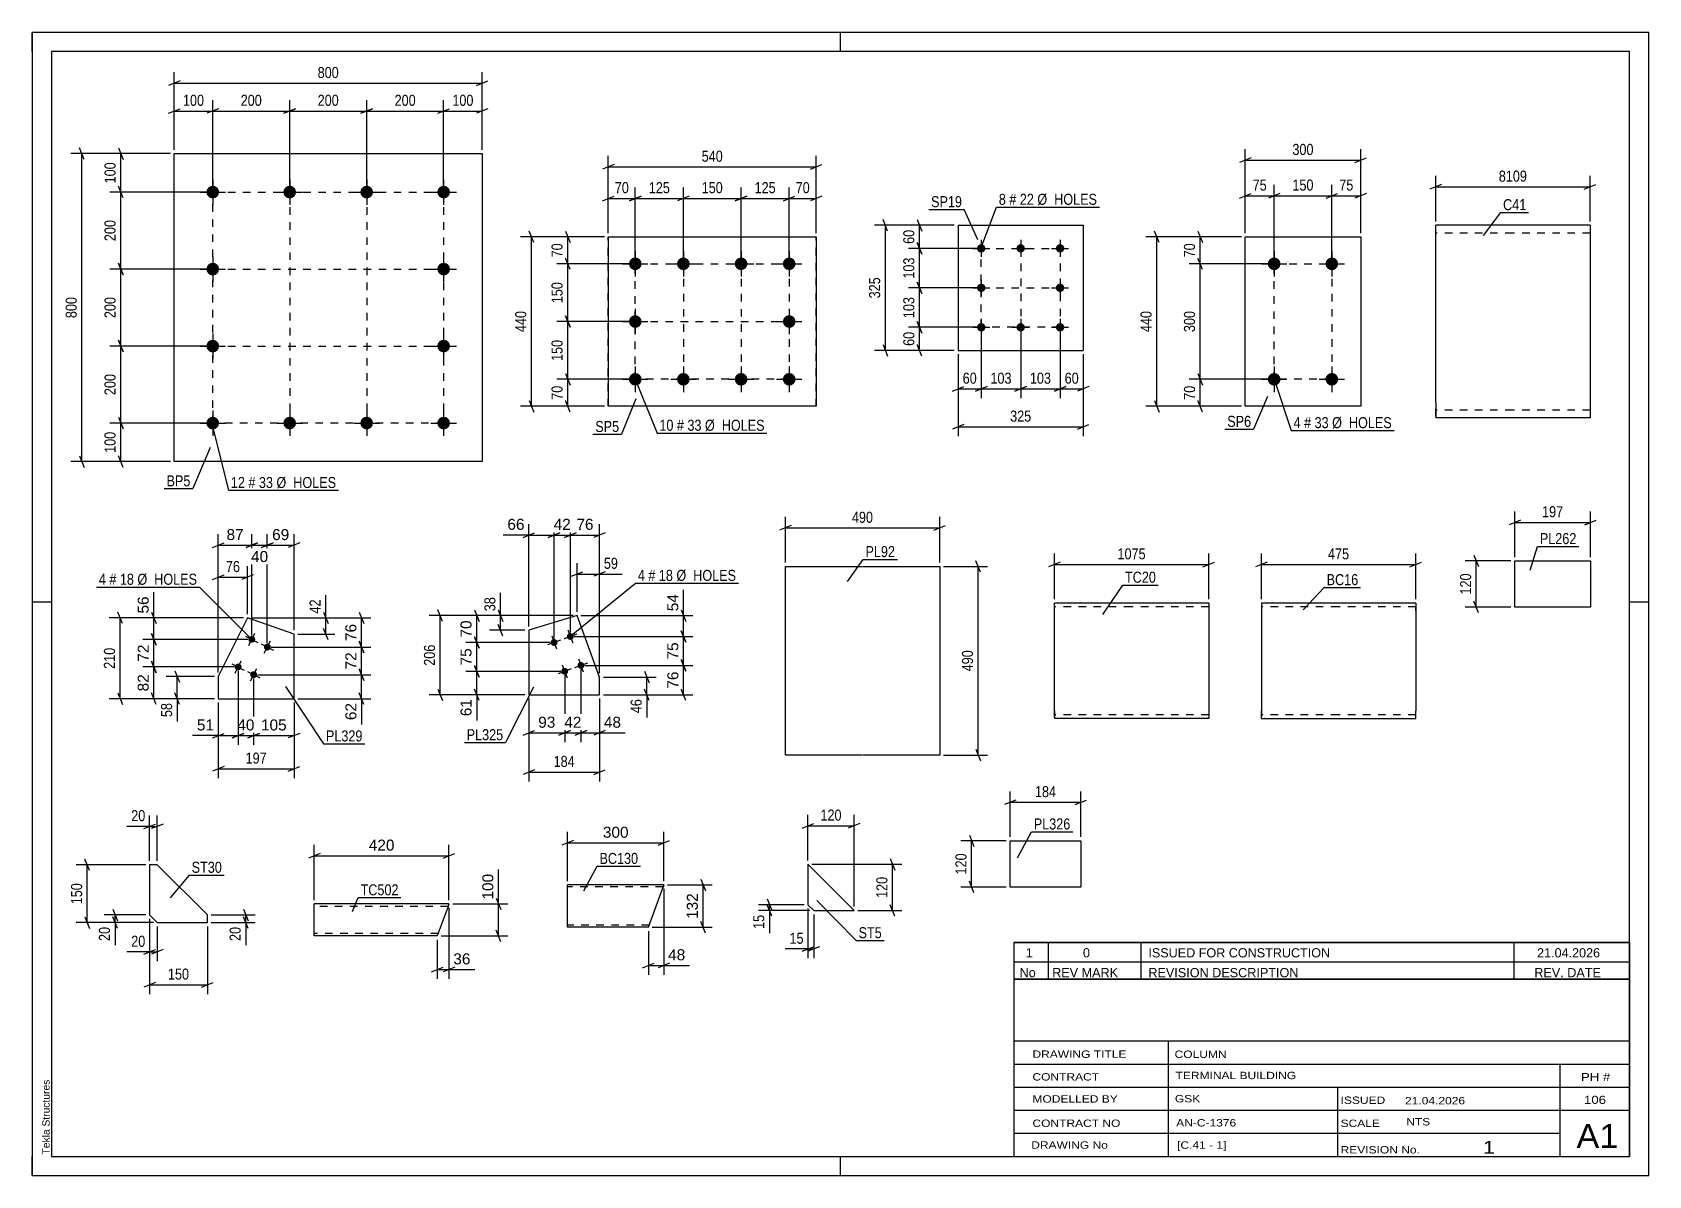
# Paper-space layout 'Layout1' of a CAD drawing. Header units: millimetres. Extents: x 0 to 420, y 0 to 297.
# The model-space entities are those that its viewports show. They can reach past a viewport. Long polylines and large blocks are cut down to what shows.
import ezdxf

# ---------------------------------------------------------------- set-up
doc = ezdxf.new("R2010")
doc.units = ezdxf.units.MM
doc.linetypes.add('DXK_LINE_DOT2', pattern=[3.9198, 1.9599, -1.9599])
doc.layers.add('Viewport layer', color=7, linetype='Continuous', plot=False)
doc.styles.add('Arial', font='ARIAL.TTF', dxfattribs={"height": 0.2})
doc.styles.add('Arial Narrow', font='ARIALN.TTF', dxfattribs={"height": 0.2})

# ---------------------------------------------------------------- blocks, each defined once
blk = doc.blocks.new('Unknown-284928170-1132')
at = {"color": 5, "linetype": 'Continuous'}
for p, q in [((420, 297), (0, 297)), ((0, 297), (0, 0)), ((0, 292), (0, 297)), ((210, 292), (210, 297)), ((420, 0), (420, 297)), ((415, 292), (5, 292)), ((5, 292), (5, 5)), ((415, 5), (415, 292)), ((5, 149), (0, 149)), ((420, 149), (415, 149)), ((0, 0), (0, 5)), ((5, 5), (415, 5)), ((210, 0), (210, 5)), ((0, 0), (420, 0))]:
    blk.add_line(p, q, dxfattribs=at)
at = {"color": 174, "linetype": 'Continuous', "style": 'Arial'}
blk.add_text('Tekla Structures', height=1.9102, rotation=90, dxfattribs=at).set_placement((4.5, 5.5))
blk = doc.blocks.new('Bolt-284928170-1815 - 1781')
at = {"linetype": 'Continuous'}
for points in [[(322.68, 238.52, -1), (322.68, 235.22, -1)], [(337.68, 238.52, -1), (337.68, 235.22, -1)], [(322.68, 208.52, -1), (322.68, 205.22, -1)], [(337.68, 208.52, -1), (337.68, 205.22, -1)]]:
    blk.add_hatch(color=1, dxfattribs=at).paths.add_polyline_path(points)
at = {"color": 1, "linetype": 'Continuous'}
for p, q in [((322.68, 240.17), (322.68, 233.57)), ((337.68, 240.17), (337.68, 233.57)), ((319.38, 236.87), (325.98, 236.87)), ((334.38, 236.87), (340.98, 236.87)), ((322.68, 210.17), (322.68, 203.57)), ((337.68, 210.17), (337.68, 203.57)), ((319.38, 206.87), (325.98, 206.87)), ((334.38, 206.87), (340.98, 206.87))]:
    blk.add_line(p, q, dxfattribs=at)
blk = doc.blocks.new('Part-284928170-1830 - 1781')
at = {"color": 2, "linetype": 'Continuous'}
for p, q in [((315.18, 199.87), (315.18, 243.87)), ((315.18, 243.87), (345.18, 243.87)), ((345.18, 243.87), (345.18, 199.87)), ((345.18, 199.87), (315.18, 199.87))]:
    blk.add_line(p, q, dxfattribs=at)
blk = doc.blocks.new('Part-284928170-1487 - 1471')
at = {"color": 2, "linetype": 'Continuous'}
for p, q in [((32.48, 80.74), (30.48, 80.74)), ((30.48, 80.74), (30.48, 67.74)), ((45.48, 67.74), (32.48, 80.74)), ((30.48, 67.74), (32.48, 65.74)), ((45.48, 65.74), (45.48, 67.74)), ((32.48, 65.74), (45.48, 65.74))]:
    blk.add_line(p, q, dxfattribs=at)
blk = doc.blocks.new('Bolt-284928170-1963 - 1929')
at = {"linetype": 'Continuous'}
for points in [[(156.67, 238.52, -1), (156.67, 235.22, -1)], [(169.17, 238.52, -1), (169.17, 235.22, -1)], [(184.17, 238.52, -1), (184.17, 235.22, -1)], [(196.67, 238.52, -1), (196.67, 235.22, -1)], [(156.67, 223.52, -1), (156.67, 220.22, -1)], [(196.67, 223.52, -1), (196.67, 220.22, -1)], [(156.67, 208.52, -1), (156.67, 205.22, -1)], [(169.17, 208.52, -1), (169.17, 205.22, -1)], [(184.17, 208.52, -1), (184.17, 205.22, -1)], [(196.67, 208.52, -1), (196.67, 205.22, -1)]]:
    blk.add_hatch(color=1, dxfattribs=at).paths.add_polyline_path(points)
at = {"color": 1, "linetype": 'Continuous'}
for p, q in [((156.67, 240.17), (156.67, 233.57)), ((169.17, 240.17), (169.17, 233.57)), ((184.17, 240.17), (184.17, 233.57)), ((196.67, 240.17), (196.67, 233.57)), ((153.37, 236.87), (159.97, 236.87)), ((165.87, 236.87), (172.47, 236.87)), ((180.87, 236.87), (187.47, 236.87)), ((193.37, 236.87), (199.97, 236.87)), ((156.67, 225.17), (156.67, 218.57)), ((196.67, 225.17), (196.67, 218.57)), ((153.37, 221.87), (159.97, 221.87)), ((193.37, 221.87), (199.97, 221.87)), ((156.67, 210.17), (156.67, 203.57)), ((169.17, 210.17), (169.17, 203.57)), ((184.17, 210.17), (184.17, 203.57)), ((196.67, 210.17), (196.67, 203.57)), ((153.37, 206.87), (159.97, 206.87)), ((165.87, 206.87), (172.47, 206.87)), ((180.87, 206.87), (187.47, 206.87)), ((193.37, 206.87), (199.97, 206.87))]:
    blk.add_line(p, q, dxfattribs=at)
blk = doc.blocks.new('Part-284928170-1978 - 1929')
at = {"color": 2, "linetype": 'Continuous'}
for p, q in [((149.67, 243.87), (149.67, 199.87)), ((149.67, 243.87), (203.67, 243.87)), ((203.67, 243.87), (203.67, 199.87)), ((203.67, 199.87), (149.67, 199.87))]:
    blk.add_line(p, q, dxfattribs=at)
at = {"color": 7, "linetype": 'DXK_LINE_DOT2'}
for p, q in [((149.67, 199.87), (149.67, 243.87)), ((203.67, 199.87), (203.67, 243.87))]:
    blk.add_line(p, q, dxfattribs=at)
blk = doc.blocks.new('Part-284928170-1582 - 1565')
at = {"color": 2, "linetype": 'Continuous'}
for p, q in [((164.09, 75.53), (139.09, 75.53)), ((139.09, 64.6), (139.09, 75.53)), ((160.08, 64.53), (163.72, 74.53)), ((164.06, 75.45), (163.72, 74.53)), ((164.09, 75.53), (164.06, 75.45)), ((139.09, 64.53), (139.09, 64.6)), ((160.08, 64.53), (139.09, 64.53))]:
    blk.add_line(p, q, dxfattribs=at)
at = {"color": 7, "linetype": 'DXK_LINE_DOT2'}
for p, q in [((163.91, 75.03), (139.09, 75.03)), ((163.72, 74.53), (163.98, 75.23)), ((160.27, 65.03), (139.09, 65.03)), ((139.09, 64.82), (139.09, 64.53)), ((160.11, 64.6), (160.08, 64.53))]:
    blk.add_line(p, q, dxfattribs=at)
blk = doc.blocks.new('Part-284928170-1242 - 1223')
at = {"color": 2, "linetype": 'Continuous'}
for p, q in [((285.58, 148.75), (265.58, 148.75)), ((265.58, 120.75), (265.58, 148.75)), ((305.68, 148.75), (285.68, 148.75)), ((305.68, 148.75), (305.68, 118.75)), ((265.58, 120.75), (265.58, 118.75)), ((285.58, 118.75), (265.58, 118.75)), ((305.68, 118.75), (285.68, 118.75))]:
    blk.add_line(p, q, dxfattribs=at)
at = {"color": 7, "linetype": 'DXK_LINE_DOT2'}
for p, q in [((285.58, 147.75), (265.58, 147.75)), ((305.68, 147.75), (285.68, 147.75)), ((265.58, 118.9), (265.58, 120.75)), ((265.58, 119.75), (265.58, 119.83)), ((285.58, 119.75), (265.58, 119.75)), ((305.68, 119.75), (285.68, 119.75)), ((305.68, 119.75), (305.68, 119.83))]:
    blk.add_line(p, q, dxfattribs=at)
blk = doc.blocks.new('Part-284928170-1282 - 1265')
at = {"color": 2, "linetype": 'Continuous'}
for p, q in [((339.37, 148.75), (319.37, 148.75)), ((319.37, 148.75), (319.37, 120.75)), ((359.47, 148.75), (339.47, 148.75)), ((359.47, 148.75), (359.47, 148.16)), ((359.47, 148.16), (359.47, 146.75)), ((359.47, 146.75), (359.47, 120.75)), ((319.37, 120.75), (319.37, 119.33)), ((319.37, 118.75), (319.37, 119.33)), ((319.37, 118.75), (339.37, 118.75)), ((339.47, 118.75), (359.47, 118.75)), ((359.47, 118.75), (359.47, 120.75))]:
    blk.add_line(p, q, dxfattribs=at)
at = {"color": 7, "linetype": 'DXK_LINE_DOT2'}
for p, q in [((339.37, 147.75), (319.37, 147.75)), ((359.47, 147.75), (339.47, 147.75)), ((359.47, 148.16), (359.47, 147.75)), ((359.47, 146.75), (359.47, 147.51)), ((319.37, 119.33), (319.37, 120.75)), ((319.37, 119.75), (319.37, 119.83)), ((319.37, 119.75), (319.37, 119.83)), ((339.37, 119.75), (319.37, 119.75)), ((359.47, 119.75), (339.47, 119.75)), ((359.47, 119.83), (359.47, 120.37)), ((359.47, 119.75), (359.47, 119.83))]:
    blk.add_line(p, q, dxfattribs=at)
blk = doc.blocks.new('Part-284928170-1678 - 1629')
at = {"color": 2, "linetype": 'Continuous'}
for p, q in [((240.57, 246.88), (240.57, 214.38)), ((240.57, 246.88), (273.07, 246.88)), ((273.07, 246.88), (273.07, 214.38)), ((240.57, 214.38), (273.07, 214.38))]:
    blk.add_line(p, q, dxfattribs=at)
blk = doc.blocks.new('Bolt-284928170-1663 - 1629')
at = {"linetype": 'Continuous'}
for points in [[(246.57, 241.98, -1), (246.57, 239.78, -1)], [(256.82, 241.98, -1), (256.82, 239.78, -1)], [(267.07, 241.98, -1), (267.07, 239.78, -1)], [(246.57, 231.73, -1), (246.57, 229.53, -1)], [(267.07, 231.73, -1), (267.07, 229.53, -1)], [(246.57, 221.48, -1), (246.57, 219.28, -1)], [(256.82, 221.48, -1), (256.82, 219.28, -1)], [(267.07, 221.48, -1), (267.07, 219.28, -1)]]:
    blk.add_hatch(color=1, dxfattribs=at).paths.add_polyline_path(points)
at = {"color": 1, "linetype": 'Continuous'}
for p, q in [((244.37, 240.88), (248.77, 240.88)), ((246.57, 243.08), (246.57, 238.68)), ((254.62, 240.88), (259.02, 240.88)), ((256.82, 243.08), (256.82, 238.68)), ((264.87, 240.88), (269.27, 240.88)), ((267.07, 243.08), (267.07, 238.68)), ((246.57, 232.83), (246.57, 228.43)), ((267.07, 232.83), (267.07, 228.43)), ((244.37, 230.63), (248.77, 230.63)), ((264.87, 230.63), (269.27, 230.63)), ((244.37, 220.38), (248.77, 220.38)), ((246.57, 222.58), (246.57, 218.18)), ((254.62, 220.38), (259.02, 220.38)), ((256.82, 222.58), (256.82, 218.18)), ((264.87, 220.38), (269.27, 220.38)), ((267.07, 222.58), (267.07, 218.18))]:
    blk.add_line(p, q, dxfattribs=at)
blk = doc.blocks.new('Bolt-284928170-1333 - 1299')
at = {"linetype": 'Continuous'}
for points in [[(46.88, 257.15, -1), (46.88, 253.85, -1)], [(66.88, 257.15, -1), (66.88, 253.85, -1)], [(86.88, 257.15, -1), (86.88, 253.85, -1)], [(106.88, 257.15, -1), (106.88, 253.85, -1)], [(46.88, 237.15, -1), (46.88, 233.85, -1)], [(106.88, 237.15, -1), (106.88, 233.85, -1)], [(46.88, 217.15, -1), (46.88, 213.85, -1)], [(106.88, 217.15, -1), (106.88, 213.85, -1)], [(46.88, 197.15, -1), (46.88, 193.85, -1)], [(66.88, 197.15, -1), (66.88, 193.85, -1)], [(86.88, 197.15, -1), (86.88, 193.85, -1)], [(106.88, 197.15, -1), (106.88, 193.85, -1)]]:
    blk.add_hatch(color=1, dxfattribs=at).paths.add_polyline_path(points)
at = {"color": 1, "linetype": 'Continuous'}
for p, q in [((46.88, 258.8), (46.88, 252.2)), ((66.88, 258.8), (66.88, 252.2)), ((86.88, 258.8), (86.88, 252.2)), ((106.88, 258.8), (106.88, 252.2)), ((43.58, 255.5), (50.18, 255.5)), ((63.58, 255.5), (70.18, 255.5)), ((83.58, 255.5), (90.18, 255.5)), ((103.58, 255.5), (110.18, 255.5)), ((43.58, 235.5), (50.18, 235.5)), ((46.88, 238.8), (46.88, 232.2)), ((103.58, 235.5), (110.18, 235.5)), ((106.88, 238.8), (106.88, 232.2)), ((46.88, 218.8), (46.88, 212.2)), ((106.88, 218.8), (106.88, 212.2)), ((43.58, 215.5), (50.18, 215.5)), ((103.58, 215.5), (110.18, 215.5)), ((46.88, 198.8), (46.88, 192.2)), ((66.88, 198.8), (66.88, 192.2)), ((86.88, 198.8), (86.88, 192.2)), ((106.88, 198.8), (106.88, 192.2)), ((43.58, 195.5), (50.18, 195.5)), ((63.58, 195.5), (70.18, 195.5)), ((83.58, 195.5), (90.18, 195.5)), ((103.58, 195.5), (110.18, 195.5))]:
    blk.add_line(p, q, dxfattribs=at)
blk = doc.blocks.new('Part-284928170-1348 - 1299')
at = {"color": 2, "linetype": 'Continuous'}
for p, q in [((36.88, 185.5), (36.88, 265.5)), ((36.88, 265.5), (116.88, 265.5)), ((116.88, 265.5), (116.88, 185.5)), ((116.88, 185.5), (36.88, 185.5))]:
    blk.add_line(p, q, dxfattribs=at)
blk = doc.blocks.new('Part-284928170-2104 - 2088')
at = {"color": 2, "linetype": 'Continuous'}
for p, q in [((201.53, 80.88), (201.53, 70.38)), ((201.53, 80.88), (213.53, 68.88)), ((201.53, 70.38), (203.03, 68.88)), ((203.03, 68.88), (213.53, 68.88))]:
    blk.add_line(p, q, dxfattribs=at)
blk = doc.blocks.new('Part-284928170-2163 - 2147')
at = {"color": 2, "linetype": 'Continuous'}
for p, q in [((195.67, 109.25), (195.67, 158.25)), ((195.67, 158.25), (215.67, 158.25)), ((215.77, 158.25), (235.77, 158.25)), ((235.77, 158.25), (235.77, 109.25)), ((215.67, 109.25), (195.67, 109.25)), ((235.77, 109.25), (215.77, 109.25))]:
    blk.add_line(p, q, dxfattribs=at)
blk = doc.blocks.new('Part-284928170-2207 - 2191')
at = {"color": 2, "linetype": 'Continuous'}
for p, q in [((385.21, 147.7), (385.21, 159.7)), ((385.21, 159.7), (404.88, 159.7)), ((404.88, 159.7), (404.88, 147.7)), ((404.88, 147.7), (385.21, 147.7))]:
    blk.add_line(p, q, dxfattribs=at)
blk = doc.blocks.new('Part-284928170-2250 - 2234')
at = {"color": 2, "linetype": 'Continuous'}
for p, q in [((254.08, 74.98), (254.08, 86.98)), ((254.08, 86.98), (272.46, 86.98)), ((272.46, 86.98), (272.46, 74.98)), ((272.46, 74.98), (254.08, 74.98))]:
    blk.add_line(p, q, dxfattribs=at)
blk = doc.blocks.new('Part-284928170-2295 - 2277')
at = {"color": 2, "linetype": 'Continuous'}
for p, q in [((384.67, 246.87), (364.67, 246.87)), ((364.67, 200.87), (364.67, 246.87)), ((404.77, 246.87), (384.77, 246.87)), ((404.77, 246.87), (404.77, 196.87)), ((364.67, 200.87), (364.67, 196.87)), ((384.67, 196.87), (364.67, 196.87)), ((404.77, 196.87), (384.77, 196.87))]:
    blk.add_line(p, q, dxfattribs=at)
at = {"color": 7, "linetype": 'DXK_LINE_DOT2'}
for p, q in [((384.67, 244.87), (364.67, 244.87)), ((404.77, 244.87), (384.77, 244.87)), ((364.67, 197.18), (364.67, 200.87)), ((384.67, 198.87), (364.67, 198.87)), ((404.77, 198.87), (384.77, 198.87))]:
    blk.add_line(p, q, dxfattribs=at)
blk = doc.blocks.new('Bolt-284928170-2346 - 2312')
at = {"linetype": 'Continuous'}
for points in [[(57.43, 140.12, -1), (56.63, 138.51, -1)], [(61.46, 138.11, -1), (60.66, 136.5, -1)], [(53.87, 132.95, -1), (53.07, 131.34, -1)], [(57.9, 130.95, -1), (57.1, 129.34, -1)]]:
    blk.add_hatch(color=1, dxfattribs=at).paths.add_polyline_path(points)
at = {"color": 1, "linetype": 'Continuous'}
for p, q in [((55.42, 140.11), (58.64, 138.51)), ((56.23, 137.7), (57.83, 140.92)), ((60.26, 135.7), (61.86, 138.92)), ((59.45, 138.11), (62.67, 136.51)), ((51.86, 132.95), (55.08, 131.35)), ((52.67, 130.54), (54.27, 133.76)), ((55.89, 130.95), (59.11, 129.34)), ((56.7, 128.53), (58.3, 131.76))]:
    blk.add_line(p, q, dxfattribs=at)
blk = doc.blocks.new('Part-284928170-2361 - 2312')
at = {"color": 2, "linetype": 'Continuous'}
for p, q in [((55.9, 144.9), (48.33, 129.68)), ((68, 140.67), (55.9, 144.9)), ((68, 123.9), (68, 140.67)), ((48.33, 129.68), (48.33, 123.9)), ((48.33, 123.9), (68, 123.9))]:
    blk.add_line(p, q, dxfattribs=at)
blk = doc.blocks.new('Bolt-284928170-2512 - 2506')
at = {"linetype": 'Continuous'}
for points in [[(135.88, 137.67, -1), (135.26, 139.36, -1)], [(140.11, 139.22, -1), (139.49, 140.91, -1)], [(138.64, 130.16, -1), (138.02, 131.85, -1)], [(142.86, 131.71, -1), (142.24, 133.4, -1)]]:
    blk.add_hatch(color=1, dxfattribs=at).paths.add_polyline_path(points)
at = {"color": 1, "linetype": 'Continuous'}
for p, q in [((137.26, 139.13), (133.88, 137.89)), ((134.95, 140.2), (136.19, 136.82)), ((141.49, 140.68), (138.11, 139.44)), ((139.18, 141.75), (140.42, 138.37)), ((140.02, 131.62), (136.64, 130.38)), ((137.71, 132.69), (138.95, 129.31)), ((144.24, 133.17), (140.86, 131.93)), ((141.93, 134.24), (143.17, 130.86))]:
    blk.add_line(p, q, dxfattribs=at)
blk = doc.blocks.new('Part-284928170-2527 - 2506')
at = {"color": 2, "linetype": 'Continuous'}
for p, q in [((141.54, 145.49), (129.01, 141.68)), ((147.39, 129.53), (141.54, 145.49)), ((129.01, 141.68), (129.01, 124.91)), ((147.39, 124.91), (147.39, 129.53)), ((129.01, 124.91), (147.39, 124.91))]:
    blk.add_line(p, q, dxfattribs=at)
blk = doc.blocks.new('Part-284928170-2687 - 2670')
at = {"color": 2, "linetype": 'Continuous'}
for p, q in [((108.26, 70.6), (73.26, 70.6)), ((73.26, 62.27), (73.26, 70.6)), ((107.77, 69.27), (105.23, 62.27)), ((108.26, 70.6), (107.77, 69.27)), ((105.23, 62.27), (73.26, 62.27))]:
    blk.add_line(p, q, dxfattribs=at)
at = {"color": 7, "linetype": 'DXK_LINE_DOT2'}
for p, q in [((108.02, 69.93), (73.26, 69.93)), ((108.22, 70.5), (107.77, 69.27)), ((105.47, 62.93), (73.26, 62.93)), ((73.26, 62.66), (73.26, 62.27))]:
    blk.add_line(p, q, dxfattribs=at)
blk = doc.blocks.new('Rectangle-284928170-1915 - 1781')
at = {"color": 1, "linetype": 'DXK_LINE_DOT2'}
blk.add_lwpolyline([(322.68, 236.87), (337.68, 236.87), (337.68, 206.87), (322.68, 206.87), (322.68, 236.87)], close=True, dxfattribs=at)
blk = doc.blocks.new('Rectangle-284928170-2074 - 1929')
at = {"color": 1, "linetype": 'DXK_LINE_DOT2'}
blk.add_lwpolyline([(156.67, 236.87), (196.67, 236.87), (196.67, 206.87), (156.67, 206.87), (156.67, 236.87)], close=True, dxfattribs=at)
blk = doc.blocks.new('Rectangle-284928170-1767 - 1629')
at = {"color": 1, "linetype": 'DXK_LINE_DOT2'}
blk.add_lwpolyline([(246.57, 240.88), (267.07, 240.88), (267.07, 220.38), (246.57, 220.38), (246.57, 240.88)], close=True, dxfattribs=at)
blk = doc.blocks.new('Rectangle-284928170-1455 - 1299')
at = {"color": 1, "linetype": 'DXK_LINE_DOT2'}
blk.add_lwpolyline([(46.88, 255.5), (106.88, 255.5), (106.88, 195.5), (46.88, 195.5), (46.88, 255.5)], close=True, dxfattribs=at)
blk = doc.blocks.new('Line-284928170-2067 - 1929')
at = {"color": 1, "linetype": 'DXK_LINE_DOT2'}
blk.add_line((169.17, 236.87), (169.17, 206.87), dxfattribs=at)
blk = doc.blocks.new('Line-284928170-1758 - 1629')
at = {"color": 1, "linetype": 'DXK_LINE_DOT2'}
blk.add_line((256.82, 240.88), (256.82, 220.38), dxfattribs=at)
blk = doc.blocks.new('Line-284928170-1448 - 1299')
at = {"color": 1, "linetype": 'DXK_LINE_DOT2'}
blk.add_line((66.88, 255.5), (66.88, 195.5), dxfattribs=at)
blk = doc.blocks.new('Line-284928170-2060 - 1929')
at = {"color": 1, "linetype": 'DXK_LINE_DOT2'}
blk.add_line((184.17, 236.87), (184.17, 206.87), dxfattribs=at)
blk = doc.blocks.new('Line-284928170-1751 - 1629')
at = {"color": 1, "linetype": 'DXK_LINE_DOT2'}
blk.add_line((246.57, 230.63), (267.07, 230.63), dxfattribs=at)
blk = doc.blocks.new('Line-284928170-1441 - 1299')
at = {"color": 1, "linetype": 'DXK_LINE_DOT2'}
blk.add_line((86.88, 255.5), (86.88, 195.5), dxfattribs=at)
blk = doc.blocks.new('Line-284928170-2053 - 1929')
at = {"color": 1, "linetype": 'DXK_LINE_DOT2'}
blk.add_line((156.67, 221.87), (196.67, 221.87), dxfattribs=at)
blk = doc.blocks.new('Line-284928170-1434 - 1299')
at = {"color": 1, "linetype": 'DXK_LINE_DOT2'}
blk.add_line((46.88, 235.5), (106.88, 235.5), dxfattribs=at)
blk = doc.blocks.new('Line-284928170-1426 - 1299')
at = {"color": 1, "linetype": 'DXK_LINE_DOT2'}
blk.add_line((46.88, 215.5), (106.88, 215.5), dxfattribs=at)
blk = doc.blocks.new('StraightDimension-284928170-1843 - 1781')
at = {"color": 7, "linetype": 'Continuous'}
for p, q in [((315.18, 244.87), (315.18, 257.4)), ((322.68, 237.87), (322.68, 257.4)), ((313.68, 253.95), (316.68, 255.15)), ((315.18, 254.55), (322.68, 254.55)), ((324.18, 255.15), (321.18, 253.95))]:
    blk.add_line(p, q, dxfattribs=at)
at = {"color": 0}
blk.add_wipeout([(321.35, 255.3), (321.35, 259.5), (316.5, 259.5), (316.5, 255.3)], dxfattribs=at)
at = {"color": 3, "style": 'Arial Narrow'}
blk.add_text('75', height=2.863, dxfattribs=at).set_placement((317.1, 255.9))
blk = doc.blocks.new('StraightDimension-284928170-1832 - 1781')
at = {"color": 7, "linetype": 'Continuous'}
for p, q in [((315.18, 244.87), (315.18, 266.65)), ((345.18, 244.87), (345.18, 266.65)), ((316.68, 264.4), (313.68, 263.2)), ((315.18, 263.8), (345.18, 263.8)), ((343.68, 263.2), (346.68, 264.4))]:
    blk.add_line(p, q, dxfattribs=at)
at = {"color": 0}
blk.add_wipeout([(333.52, 264.55), (333.52, 268.75), (326.83, 268.75), (326.83, 264.55)], dxfattribs=at)
at = {"color": 3, "style": 'Arial Narrow'}
blk.add_text('300', height=2.863, dxfattribs=at).set_placement((327.43, 265.15))
blk = doc.blocks.new('StraightDimension-284928170-1853 - 1781')
at = {"color": 7, "linetype": 'Continuous'}
for p, q in [((322.68, 237.87), (322.68, 257.4)), ((337.68, 237.87), (337.68, 257.4)), ((324.18, 255.15), (321.18, 253.95)), ((322.68, 254.55), (337.68, 254.55)), ((336.18, 253.95), (339.18, 255.15))]:
    blk.add_line(p, q, dxfattribs=at)
at = {"color": 0}
blk.add_wipeout([(333.52, 255.3), (333.52, 259.5), (326.83, 259.5), (326.83, 255.3)], dxfattribs=at)
at = {"color": 3, "style": 'Arial Narrow'}
blk.add_text('150', height=2.863, dxfattribs=at).set_placement((327.43, 255.9))
blk = doc.blocks.new('StraightDimension-284928170-1863 - 1781')
at = {"color": 7, "linetype": 'Continuous'}
for p, q in [((337.68, 237.87), (337.68, 257.4)), ((345.18, 244.87), (345.18, 257.4)), ((336.18, 253.95), (339.18, 255.15)), ((337.68, 254.55), (345.18, 254.55)), ((346.68, 255.15), (343.68, 253.95))]:
    blk.add_line(p, q, dxfattribs=at)
at = {"color": 0}
blk.add_wipeout([(343.85, 255.3), (343.85, 259.5), (339, 259.5), (339, 255.3)], dxfattribs=at)
at = {"color": 3, "style": 'Arial Narrow'}
blk.add_text('75', height=2.863, dxfattribs=at).set_placement((339.6, 255.9))
blk = doc.blocks.new('StraightDimension-284928170-1874 - 1781')
at = {"color": 7, "linetype": 'Continuous'}
for p, q in [((314.18, 243.87), (289.33, 243.87)), ((292.78, 242.37), (291.58, 245.37)), ((292.18, 199.87), (292.18, 243.87)), ((314.18, 199.87), (289.33, 199.87)), ((291.58, 201.37), (292.78, 198.37))]:
    blk.add_line(p, q, dxfattribs=at)
at = {"color": 0}
blk.add_wipeout([(291.43, 225.21), (287.23, 225.21), (287.23, 218.53), (291.43, 218.53)], dxfattribs=at)
at = {"color": 3, "style": 'Arial Narrow'}
blk.add_text('440', height=2.863, rotation=90.0002, dxfattribs=at).set_placement((290.83, 219.13))
blk = doc.blocks.new('StraightDimension-284928170-1885 - 1781')
at = {"color": 7, "linetype": 'Continuous'}
for p, q in [((321.68, 206.87), (300.61, 206.87)), ((302.86, 208.37), (304.06, 205.37)), ((303.46, 199.87), (303.46, 206.87)), ((314.18, 199.87), (300.61, 199.87)), ((304.06, 198.37), (302.86, 201.37))]:
    blk.add_line(p, q, dxfattribs=at)
at = {"color": 0}
blk.add_wipeout([(302.71, 205.8), (298.51, 205.8), (298.51, 200.94), (302.71, 200.94)], dxfattribs=at)
at = {"color": 3, "style": 'Arial Narrow'}
blk.add_text('70', height=2.863, rotation=90.0002, dxfattribs=at).set_placement((302.11, 201.54))
blk = doc.blocks.new('StraightDimension-284928170-1895 - 1781')
at = {"color": 7, "linetype": 'Continuous'}
for p, q in [((321.68, 236.87), (300.61, 236.87)), ((304.06, 235.37), (302.86, 238.37)), ((303.46, 206.87), (303.46, 236.87)), ((321.68, 206.87), (300.61, 206.87)), ((302.86, 208.37), (304.06, 205.37))]:
    blk.add_line(p, q, dxfattribs=at)
at = {"color": 0}
blk.add_wipeout([(302.71, 225.21), (298.51, 225.21), (298.51, 218.53), (302.71, 218.53)], dxfattribs=at)
at = {"color": 3, "style": 'Arial Narrow'}
blk.add_text('300', height=2.863, rotation=90.0002, dxfattribs=at).set_placement((302.11, 219.13))
blk = doc.blocks.new('StraightDimension-284928170-1905 - 1781')
at = {"color": 7, "linetype": 'Continuous'}
for p, q in [((314.18, 243.87), (300.61, 243.87)), ((302.86, 245.37), (304.06, 242.37)), ((303.46, 236.87), (303.46, 243.87)), ((321.68, 236.87), (300.61, 236.87)), ((304.06, 235.37), (302.86, 238.37))]:
    blk.add_line(p, q, dxfattribs=at)
at = {"color": 0}
blk.add_wipeout([(302.71, 242.8), (298.51, 242.8), (298.51, 237.94), (302.71, 237.94)], dxfattribs=at)
at = {"color": 3, "style": 'Arial Narrow'}
blk.add_text('70', height=2.863, rotation=90.0002, dxfattribs=at).set_placement((302.11, 238.54))
blk = doc.blocks.new('StraightDimension-284928170-1533 - 1471')
at = {"color": 7, "linetype": 'Continuous'}
for p, q in [((30.48, 66.74), (30.48, 55.71)), ((32.48, 64.74), (32.48, 55.71)), ((28.98, 57.51), (31.98, 58.71)), ((30.48, 58.11), (32.48, 58.11)), ((33.98, 58.71), (30.98, 57.51))]:
    blk.add_line(p, q, dxfattribs=at)
at = {"color": 0}
blk.add_wipeout([(29.96, 58.86), (29.96, 63.06), (25.1, 63.06), (25.1, 58.86)], dxfattribs=at)
at = {"color": 7, "linetype": 'Continuous'}
blk.add_line((30.48, 58.11), (24.57, 58.11), dxfattribs=at)
blk.add_line((30.48, 58.11), (24.57, 58.11), dxfattribs=at)
at = {"color": 3, "style": 'Arial Narrow'}
blk.add_text('20', height=2.863, dxfattribs=at).set_placement((25.7, 59.46))
blk = doc.blocks.new('StraightDimension-284928170-1544 - 1471')
at = {"color": 7, "linetype": 'Continuous'}
for p, q in [((30.48, 81.74), (30.48, 93.59)), ((32.48, 81.74), (32.48, 93.59)), ((28.98, 90.14), (31.98, 91.34)), ((30.48, 90.74), (32.48, 90.74)), ((33.98, 91.34), (30.98, 90.14))]:
    blk.add_line(p, q, dxfattribs=at)
at = {"color": 0}
blk.add_wipeout([(29.96, 91.49), (29.96, 95.69), (25.1, 95.69), (25.1, 91.49)], dxfattribs=at)
at = {"color": 7, "linetype": 'Continuous'}
blk.add_line((30.48, 90.74), (24.57, 90.74), dxfattribs=at)
blk.add_line((30.48, 90.74), (24.57, 90.74), dxfattribs=at)
at = {"color": 3, "style": 'Arial Narrow'}
blk.add_text('20', height=2.863, dxfattribs=at).set_placement((25.7, 92.09))
blk = doc.blocks.new('StraightDimension-284928170-1513 - 1471')
at = {"color": 7, "linetype": 'Continuous'}
for p, q in [((29.48, 67.74), (18.66, 67.74)), ((20.91, 69.24), (22.11, 66.24)), ((22.11, 64.24), (20.91, 67.24)), ((21.51, 65.74), (21.51, 67.74)), ((31.48, 65.74), (18.66, 65.74))]:
    blk.add_line(p, q, dxfattribs=at)
at = {"color": 0}
blk.add_wipeout([(20.76, 65.22), (16.56, 65.22), (16.56, 60.36), (20.76, 60.36)], dxfattribs=at)
at = {"color": 7, "linetype": 'Continuous'}
blk.add_line((21.51, 65.74), (21.51, 59.84), dxfattribs=at)
blk.add_line((21.51, 65.74), (21.51, 59.84), dxfattribs=at)
at = {"color": 3, "style": 'Arial Narrow'}
blk.add_text('20', height=2.863, rotation=90.0002, dxfattribs=at).set_placement((20.16, 60.96))
blk = doc.blocks.new('StraightDimension-284928170-1489 - 1471')
at = {"color": 7, "linetype": 'Continuous'}
for p, q in [((29.48, 80.74), (11.43, 80.74)), ((14.88, 79.24), (13.68, 82.24)), ((14.28, 65.74), (14.28, 80.74)), ((13.68, 67.24), (14.88, 64.24)), ((31.48, 65.74), (11.43, 65.74))]:
    blk.add_line(p, q, dxfattribs=at)
at = {"color": 0}
blk.add_wipeout([(13.53, 76.59), (9.33, 76.59), (9.33, 69.9), (13.53, 69.9)], dxfattribs=at)
at = {"color": 3, "style": 'Arial Narrow'}
blk.add_text('150', height=2.863, rotation=90.0002, dxfattribs=at).set_placement((12.93, 70.5))
blk = doc.blocks.new('StraightDimension-284928170-1506 - 1471')
at = {"color": 7, "linetype": 'Continuous'}
for p, q in [((30.48, 66.74), (30.48, 47.18)), ((45.48, 64.74), (45.48, 47.18)), ((31.98, 50.18), (28.98, 48.98)), ((30.48, 49.58), (45.48, 49.58)), ((43.98, 48.98), (46.98, 50.18))]:
    blk.add_line(p, q, dxfattribs=at)
at = {"color": 0}
blk.add_wipeout([(41.32, 50.33), (41.32, 54.53), (34.64, 54.53), (34.64, 50.33)], dxfattribs=at)
at = {"color": 3, "style": 'Arial Narrow'}
blk.add_text('150', height=2.863, dxfattribs=at).set_placement((35.24, 50.93))
blk = doc.blocks.new('StraightDimension-284928170-1524 - 1471')
at = {"color": 7, "linetype": 'Continuous'}
for p, q in [((46.48, 67.74), (57.88, 67.74)), ((54.88, 69.24), (56.08, 66.24)), ((56.08, 64.24), (54.88, 67.24)), ((55.48, 65.74), (55.48, 67.74)), ((46.48, 65.74), (57.88, 65.74))]:
    blk.add_line(p, q, dxfattribs=at)
at = {"color": 0}
blk.add_wipeout([(54.73, 65.22), (50.53, 65.22), (50.53, 60.36), (54.73, 60.36)], dxfattribs=at)
at = {"color": 7, "linetype": 'Continuous'}
blk.add_line((55.48, 65.74), (55.48, 59.84), dxfattribs=at)
blk.add_line((55.48, 65.74), (55.48, 59.84), dxfattribs=at)
at = {"color": 3, "style": 'Arial Narrow'}
blk.add_text('20', height=2.863, rotation=90.0002, dxfattribs=at).set_placement((54.13, 60.96))
blk = doc.blocks.new('StraightDimension-284928170-3567 - 1929')
at = {"color": 7, "linetype": 'Continuous'}
for p, q in [((139.72, 220.37), (138.52, 223.37)), ((155.67, 221.87), (136.27, 221.87)), ((139.12, 206.87), (139.12, 221.87)), ((155.67, 206.87), (136.27, 206.87)), ((138.52, 208.37), (139.72, 205.37))]:
    blk.add_line(p, q, dxfattribs=at)
at = {"color": 0}
blk.add_wipeout([(138.37, 217.71), (134.17, 217.71), (134.17, 211.03), (138.37, 211.03)], dxfattribs=at)
at = {"color": 3, "style": 'Arial Narrow'}
blk.add_text('150', height=2.863, rotation=90.0002, dxfattribs=at).set_placement((137.77, 211.63))
blk = doc.blocks.new('StraightDimension-284928170-1980 - 1929')
at = {"color": 7, "linetype": 'Continuous'}
for p, q in [((149.67, 244.87), (149.67, 264.89)), ((203.67, 244.87), (203.67, 264.89)), ((151.17, 262.64), (148.17, 261.44)), ((149.67, 262.04), (203.67, 262.04)), ((202.17, 261.44), (205.17, 262.64))]:
    blk.add_line(p, q, dxfattribs=at)
at = {"color": 0}
blk.add_wipeout([(180.02, 262.79), (180.02, 266.99), (173.33, 266.99), (173.33, 262.79)], dxfattribs=at)
at = {"color": 3, "style": 'Arial Narrow'}
blk.add_text('540', height=2.863, dxfattribs=at).set_placement((173.93, 263.39))
blk = doc.blocks.new('StraightDimension-284928170-1991 - 1929')
at = {"color": 7, "linetype": 'Continuous'}
for p, q in [((149.67, 244.87), (149.67, 256.72)), ((156.67, 237.87), (156.67, 256.72)), ((148.17, 253.27), (151.17, 254.47)), ((149.67, 253.87), (156.67, 253.87)), ((158.17, 254.47), (155.17, 253.27))]:
    blk.add_line(p, q, dxfattribs=at)
at = {"color": 0}
blk.add_wipeout([(155.6, 254.62), (155.6, 258.82), (150.75, 258.82), (150.75, 254.62)], dxfattribs=at)
at = {"color": 3, "style": 'Arial Narrow'}
blk.add_text('70', height=2.863, dxfattribs=at).set_placement((151.35, 255.22))
blk = doc.blocks.new('StraightDimension-284928170-3569 - 1929')
at = {"color": 7, "linetype": 'Continuous'}
for p, q in [((155.67, 236.87), (136.27, 236.87)), ((139.72, 235.37), (138.52, 238.37)), ((139.12, 221.87), (139.12, 236.87)), ((138.52, 223.37), (139.72, 220.37)), ((155.67, 221.87), (136.27, 221.87))]:
    blk.add_line(p, q, dxfattribs=at)
at = {"color": 0}
blk.add_wipeout([(138.37, 232.71), (134.17, 232.71), (134.17, 226.03), (138.37, 226.03)], dxfattribs=at)
at = {"color": 3, "style": 'Arial Narrow'}
blk.add_text('150', height=2.863, rotation=90.0002, dxfattribs=at).set_placement((137.77, 226.63))
blk = doc.blocks.new('StraightDimension-284928170-2007 - 1929')
at = {"color": 7, "linetype": 'Continuous'}
for p, q in [((196.67, 237.87), (196.67, 256.72)), ((203.67, 244.87), (203.67, 256.72)), ((195.17, 253.27), (198.17, 254.47)), ((196.67, 253.87), (203.67, 253.87)), ((205.17, 254.47), (202.17, 253.27))]:
    blk.add_line(p, q, dxfattribs=at)
at = {"color": 0}
blk.add_wipeout([(202.6, 254.62), (202.6, 258.82), (197.75, 258.82), (197.75, 254.62)], dxfattribs=at)
at = {"color": 3, "style": 'Arial Narrow'}
blk.add_text('70', height=2.863, dxfattribs=at).set_placement((198.35, 255.22))
blk = doc.blocks.new('StraightDimension-284928170-2018 - 1929')
at = {"color": 7, "linetype": 'Continuous'}
for p, q in [((148.67, 243.87), (126.84, 243.87)), ((130.29, 242.37), (129.09, 245.37)), ((129.69, 199.87), (129.69, 243.87)), ((148.67, 199.87), (126.84, 199.87)), ((129.09, 201.37), (130.29, 198.37))]:
    blk.add_line(p, q, dxfattribs=at)
at = {"color": 0}
blk.add_wipeout([(128.94, 225.21), (124.74, 225.21), (124.74, 218.53), (128.94, 218.53)], dxfattribs=at)
at = {"color": 3, "style": 'Arial Narrow'}
blk.add_text('440', height=2.863, rotation=90.0002, dxfattribs=at).set_placement((128.34, 219.13))
blk = doc.blocks.new('StraightDimension-284928170-2029 - 1929')
at = {"color": 7, "linetype": 'Continuous'}
for p, q in [((155.67, 206.87), (136.27, 206.87)), ((138.52, 208.37), (139.72, 205.37)), ((139.12, 199.87), (139.12, 206.87)), ((148.67, 199.87), (136.27, 199.87)), ((139.72, 198.37), (138.52, 201.37))]:
    blk.add_line(p, q, dxfattribs=at)
at = {"color": 0}
blk.add_wipeout([(138.37, 205.8), (134.17, 205.8), (134.17, 200.94), (138.37, 200.94)], dxfattribs=at)
at = {"color": 3, "style": 'Arial Narrow'}
blk.add_text('70', height=2.863, rotation=90.0002, dxfattribs=at).set_placement((137.77, 201.54))
blk = doc.blocks.new('StraightDimension-284928170-2043 - 1929')
at = {"color": 7, "linetype": 'Continuous'}
for p, q in [((148.67, 243.87), (136.27, 243.87)), ((138.52, 245.37), (139.72, 242.37)), ((139.12, 236.87), (139.12, 243.87)), ((155.67, 236.87), (136.27, 236.87)), ((139.72, 235.37), (138.52, 238.37))]:
    blk.add_line(p, q, dxfattribs=at)
at = {"color": 0}
blk.add_wipeout([(138.37, 242.8), (134.17, 242.8), (134.17, 237.94), (138.37, 237.94)], dxfattribs=at)
at = {"color": 3, "style": 'Arial Narrow'}
blk.add_text('70', height=2.863, rotation=90.0002, dxfattribs=at).set_placement((137.77, 238.54))
blk = doc.blocks.new('StraightDimension-284928170-3543 - 1929')
at = {"color": 7, "linetype": 'Continuous'}
for p, q in [((156.67, 237.87), (156.67, 256.72)), ((169.17, 237.87), (169.17, 256.72)), ((155.17, 253.27), (158.17, 254.47)), ((156.67, 253.87), (169.17, 253.87)), ((170.67, 254.47), (167.67, 253.27))]:
    blk.add_line(p, q, dxfattribs=at)
at = {"color": 0}
blk.add_wipeout([(166.27, 254.62), (166.27, 258.82), (159.58, 258.82), (159.58, 254.62)], dxfattribs=at)
at = {"color": 3, "style": 'Arial Narrow'}
blk.add_text('125', height=2.863, dxfattribs=at).set_placement((160.18, 255.22))
blk = doc.blocks.new('StraightDimension-284928170-3545 - 1929')
at = {"color": 7, "linetype": 'Continuous'}
for p, q in [((169.17, 237.87), (169.17, 256.72)), ((184.17, 237.87), (184.17, 256.72)), ((170.67, 254.47), (167.67, 253.27)), ((169.17, 253.87), (184.17, 253.87)), ((182.67, 253.27), (185.67, 254.47))]:
    blk.add_line(p, q, dxfattribs=at)
at = {"color": 0}
blk.add_wipeout([(180.02, 254.62), (180.02, 258.82), (173.33, 258.82), (173.33, 254.62)], dxfattribs=at)
at = {"color": 3, "style": 'Arial Narrow'}
blk.add_text('150', height=2.863, dxfattribs=at).set_placement((173.93, 255.22))
blk = doc.blocks.new('StraightDimension-284928170-3547 - 1929')
at = {"color": 7, "linetype": 'Continuous'}
for p, q in [((184.17, 237.87), (184.17, 256.72)), ((196.67, 237.87), (196.67, 256.72)), ((185.67, 254.47), (182.67, 253.27)), ((184.17, 253.87), (196.67, 253.87)), ((195.17, 253.27), (198.17, 254.47))]:
    blk.add_line(p, q, dxfattribs=at)
at = {"color": 0}
blk.add_wipeout([(193.77, 254.62), (193.77, 258.82), (187.08, 258.82), (187.08, 254.62)], dxfattribs=at)
at = {"color": 3, "style": 'Arial Narrow'}
blk.add_text('125', height=2.863, dxfattribs=at).set_placement((187.68, 255.22))
blk = doc.blocks.new('StraightDimension-284928170-1599 - 1565')
at = {"color": 7, "linetype": 'Continuous'}
for p, q in [((164.09, 74.53), (164.09, 52.21)), ((160.08, 63.53), (160.08, 52.21)), ((158.58, 54.01), (161.58, 55.21)), ((160.08, 54.61), (164.09, 54.61)), ((165.59, 55.21), (162.59, 54.01))]:
    blk.add_line(p, q, dxfattribs=at)
at = {"color": 0}
blk.add_wipeout([(170.26, 55.36), (170.26, 59.56), (164.61, 59.56), (164.61, 55.36)], dxfattribs=at)
at = {"color": 7, "linetype": 'Continuous'}
blk.add_line((164.09, 54.61), (170.79, 54.61), dxfattribs=at)
blk.add_line((164.09, 54.61), (170.79, 54.61), dxfattribs=at)
at = {"color": 3, "style": 'Arial'}
blk.add_text('48', height=2.865, dxfattribs=at).set_placement((165.21, 55.96))
blk = doc.blocks.new('StraightDimension-284928170-1614 - 1565')
at = {"color": 7, "linetype": 'Continuous'}
for p, q in [((139.09, 76.53), (139.09, 89.28)), ((164.09, 76.53), (164.09, 89.28)), ((140.59, 87.03), (137.59, 85.83)), ((139.09, 86.43), (164.09, 86.43)), ((162.59, 85.83), (165.59, 87.03))]:
    blk.add_line(p, q, dxfattribs=at)
at = {"color": 0}
blk.add_wipeout([(155.52, 87.18), (155.52, 91.38), (147.65, 91.38), (147.65, 87.18)], dxfattribs=at)
at = {"color": 3, "style": 'Arial'}
blk.add_text('300', height=2.865, dxfattribs=at).set_placement((148.25, 87.78))
blk = doc.blocks.new('StraightDimension-284928170-1584 - 1565')
at = {"color": 7, "linetype": 'Continuous'}
for p, q in [((173.68, 77.03), (174.88, 74.03)), ((165.09, 75.53), (176.68, 75.53)), ((174.28, 64.53), (174.28, 75.53)), ((161.08, 64.53), (176.68, 64.53)), ((174.88, 63.03), (173.68, 66.03))]:
    blk.add_line(p, q, dxfattribs=at)
at = {"color": 0}
blk.add_wipeout([(173.53, 73.96), (169.33, 73.96), (169.33, 66.09), (173.53, 66.09)], dxfattribs=at)
at = {"color": 3, "style": 'Arial'}
blk.add_text('132', height=2.865, rotation=90.0002, dxfattribs=at).set_placement((172.93, 66.69))
blk = doc.blocks.new('StraightDimension-284928170-1246 - 1223')
at = {"color": 7, "linetype": 'Continuous'}
for p, q in [((265.58, 149.75), (265.58, 161.6)), ((305.68, 149.75), (305.68, 161.6)), ((267.08, 159.35), (264.08, 158.15)), ((265.58, 158.75), (305.68, 158.75)), ((304.18, 158.15), (307.18, 159.35))]:
    blk.add_line(p, q, dxfattribs=at)
at = {"color": 0}
blk.add_wipeout([(289.89, 159.5), (289.89, 163.7), (281.38, 163.7), (281.38, 159.5)], dxfattribs=at)
at = {"color": 3, "style": 'Arial Narrow'}
blk.add_text('1075', height=2.863, dxfattribs=at).set_placement((281.98, 160.1))
blk = doc.blocks.new('StraightDimension-284928170-1285 - 1265')
at = {"color": 7, "linetype": 'Continuous'}
for p, q in [((319.37, 149.75), (319.37, 161.6)), ((359.47, 149.75), (359.47, 161.6)), ((320.87, 159.35), (317.87, 158.15)), ((319.37, 158.75), (359.47, 158.75)), ((357.97, 158.15), (360.97, 159.35))]:
    blk.add_line(p, q, dxfattribs=at)
at = {"color": 0}
blk.add_wipeout([(342.76, 159.5), (342.76, 163.7), (336.08, 163.7), (336.08, 159.5)], dxfattribs=at)
at = {"color": 3, "style": 'Arial Narrow'}
blk.add_text('475', height=2.863, dxfattribs=at).set_placement((336.68, 160.1))
blk = doc.blocks.new('StraightDimension-284928170-1694 - 1629')
at = {"color": 7, "linetype": 'Continuous'}
for p, q in [((245.57, 220.38), (227.68, 220.38)), ((229.93, 221.88), (231.13, 218.88)), ((230.53, 214.38), (230.53, 220.38)), ((239.57, 214.38), (227.68, 214.38)), ((231.13, 212.88), (229.93, 215.88))]:
    blk.add_line(p, q, dxfattribs=at)
at = {"color": 0}
blk.add_wipeout([(229.78, 219.81), (225.58, 219.81), (225.58, 214.95), (229.78, 214.95)], dxfattribs=at)
at = {"color": 3, "style": 'Arial Narrow'}
blk.add_text('60', height=2.863, rotation=90.0002, dxfattribs=at).set_placement((229.18, 215.55))
blk = doc.blocks.new('StraightDimension-284928170-1680 - 1629')
at = {"color": 7, "linetype": 'Continuous'}
for p, q in [((229.93, 248.38), (231.13, 245.38)), ((239.57, 246.88), (227.68, 246.88)), ((230.53, 240.88), (230.53, 246.88)), ((245.57, 240.88), (227.68, 240.88)), ((231.13, 239.38), (229.93, 242.38))]:
    blk.add_line(p, q, dxfattribs=at)
at = {"color": 0}
blk.add_wipeout([(229.78, 246.31), (225.58, 246.31), (225.58, 241.45), (229.78, 241.45)], dxfattribs=at)
at = {"color": 3, "style": 'Arial Narrow'}
blk.add_text('60', height=2.863, rotation=90.0002, dxfattribs=at).set_placement((229.18, 242.05))
blk = doc.blocks.new('StraightDimension-284928170-1705 - 1629')
at = {"color": 7, "linetype": 'Continuous'}
for p, q in [((222.25, 245.38), (221.05, 248.38)), ((239.57, 246.88), (218.8, 246.88)), ((221.65, 214.38), (221.65, 246.88)), ((239.57, 214.38), (218.8, 214.38)), ((221.05, 215.88), (222.25, 212.88))]:
    blk.add_line(p, q, dxfattribs=at)
at = {"color": 0}
blk.add_wipeout([(220.9, 233.97), (216.7, 233.97), (216.7, 227.29), (220.9, 227.29)], dxfattribs=at)
at = {"color": 3, "style": 'Arial Narrow'}
blk.add_text('325', height=2.863, rotation=90.0002, dxfattribs=at).set_placement((220.3, 227.89))
blk = doc.blocks.new('StraightDimension-284928170-1716 - 1629')
at = {"color": 7, "linetype": 'Continuous'}
for p, q in [((246.57, 219.38), (246.57, 201.98)), ((240.57, 213.38), (240.57, 201.98)), ((239.07, 203.78), (242.07, 204.98)), ((240.57, 204.38), (246.57, 204.38)), ((248.07, 204.98), (245.07, 203.78))]:
    blk.add_line(p, q, dxfattribs=at)
at = {"color": 0}
blk.add_wipeout([(246, 205.13), (246, 209.33), (241.15, 209.33), (241.15, 205.13)], dxfattribs=at)
at = {"color": 3, "style": 'Arial Narrow'}
blk.add_text('60', height=2.863, dxfattribs=at).set_placement((241.75, 205.73))
blk = doc.blocks.new('StraightDimension-284928170-1726 - 1629')
at = {"color": 7, "linetype": 'Continuous'}
for p, q in [((267.07, 219.38), (267.07, 201.98)), ((273.07, 213.38), (273.07, 201.98)), ((265.57, 203.78), (268.57, 204.98)), ((267.07, 204.38), (273.07, 204.38)), ((274.57, 204.98), (271.57, 203.78))]:
    blk.add_line(p, q, dxfattribs=at)
at = {"color": 0}
blk.add_wipeout([(272.5, 205.13), (272.5, 209.33), (267.65, 209.33), (267.65, 205.13)], dxfattribs=at)
at = {"color": 3, "style": 'Arial Narrow'}
blk.add_text('60', height=2.863, dxfattribs=at).set_placement((268.25, 205.73))
blk = doc.blocks.new('StraightDimension-284928170-1741 - 1629')
at = {"color": 7, "linetype": 'Continuous'}
for p, q in [((240.57, 213.38), (240.57, 192.12)), ((273.07, 213.38), (273.07, 192.12)), ((242.07, 195.12), (239.07, 193.92)), ((240.57, 194.52), (273.07, 194.52)), ((271.57, 193.92), (274.57, 195.12))]:
    blk.add_line(p, q, dxfattribs=at)
at = {"color": 0}
blk.add_wipeout([(260.17, 195.27), (260.17, 199.47), (253.48, 199.47), (253.48, 195.27)], dxfattribs=at)
at = {"color": 3, "style": 'Arial Narrow'}
blk.add_text('325', height=2.863, dxfattribs=at).set_placement((254.08, 195.87))
blk = doc.blocks.new('StraightDimension-284928170-3469 - 1629')
at = {"color": 7, "linetype": 'Continuous'}
for p, q in [((229.93, 232.13), (231.13, 229.13)), ((245.57, 230.63), (227.68, 230.63)), ((230.53, 220.38), (230.53, 230.63)), ((245.57, 220.38), (227.68, 220.38)), ((231.13, 218.88), (229.93, 221.88))]:
    blk.add_line(p, q, dxfattribs=at)
at = {"color": 0}
blk.add_wipeout([(229.78, 228.84), (225.58, 228.84), (225.58, 222.16), (229.78, 222.16)], dxfattribs=at)
at = {"color": 3, "style": 'Arial Narrow'}
blk.add_text('103', height=2.863, rotation=90.0002, dxfattribs=at).set_placement((229.18, 222.76))
blk = doc.blocks.new('StraightDimension-284928170-3471 - 1629')
at = {"color": 7, "linetype": 'Continuous'}
for p, q in [((245.57, 240.88), (227.68, 240.88)), ((229.93, 242.38), (231.13, 239.38)), ((230.53, 230.63), (230.53, 240.88)), ((231.13, 229.13), (229.93, 232.13)), ((245.57, 230.63), (227.68, 230.63))]:
    blk.add_line(p, q, dxfattribs=at)
at = {"color": 0}
blk.add_wipeout([(229.78, 239.09), (225.58, 239.09), (225.58, 232.41), (229.78, 232.41)], dxfattribs=at)
at = {"color": 3, "style": 'Arial Narrow'}
blk.add_text('103', height=2.863, rotation=90.0002, dxfattribs=at).set_placement((229.18, 233.01))
blk = doc.blocks.new('StraightDimension-284928170-3473 - 1629')
at = {"color": 7, "linetype": 'Continuous'}
for p, q in [((246.57, 219.38), (246.57, 201.98)), ((256.82, 219.38), (256.82, 201.98)), ((245.07, 203.78), (248.07, 204.98)), ((246.57, 204.38), (256.82, 204.38)), ((258.32, 204.98), (255.32, 203.78))]:
    blk.add_line(p, q, dxfattribs=at)
at = {"color": 0}
blk.add_wipeout([(255.04, 205.13), (255.04, 209.33), (248.36, 209.33), (248.36, 205.13)], dxfattribs=at)
at = {"color": 3, "style": 'Arial Narrow'}
blk.add_text('103', height=2.863, dxfattribs=at).set_placement((248.96, 205.73))
blk = doc.blocks.new('StraightDimension-284928170-3475 - 1629')
at = {"color": 7, "linetype": 'Continuous'}
for p, q in [((256.82, 219.38), (256.82, 201.98)), ((267.07, 219.38), (267.07, 201.98)), ((255.32, 203.78), (258.32, 204.98)), ((256.82, 204.38), (267.07, 204.38)), ((268.57, 204.98), (265.57, 203.78))]:
    blk.add_line(p, q, dxfattribs=at)
at = {"color": 0}
blk.add_wipeout([(265.29, 205.13), (265.29, 209.33), (258.61, 209.33), (258.61, 205.13)], dxfattribs=at)
at = {"color": 3, "style": 'Arial Narrow'}
blk.add_text('103', height=2.863, dxfattribs=at).set_placement((259.21, 205.73))
blk = doc.blocks.new('StraightDimension-284928170-1377 - 1299')
at = {"color": 7, "linetype": 'Continuous'}
for p, q in [((106.88, 256.5), (106.88, 279.41)), ((116.88, 266.5), (116.88, 279.41)), ((105.38, 275.96), (108.38, 277.16)), ((106.88, 276.56), (116.88, 276.56)), ((118.38, 277.16), (115.38, 275.96))]:
    blk.add_line(p, q, dxfattribs=at)
at = {"color": 0}
blk.add_wipeout([(115.23, 277.31), (115.23, 281.51), (108.54, 281.51), (108.54, 277.31)], dxfattribs=at)
at = {"color": 3, "style": 'Arial Narrow'}
blk.add_text('100', height=2.863, dxfattribs=at).set_placement((109.14, 277.91))
blk = doc.blocks.new('StraightDimension-284928170-1350 - 1299')
at = {"color": 7, "linetype": 'Continuous'}
for p, q in [((36.88, 266.5), (36.88, 286.63)), ((116.88, 266.5), (116.88, 286.63)), ((38.38, 284.38), (35.38, 283.18)), ((36.88, 283.78), (116.88, 283.78)), ((115.38, 283.18), (118.38, 284.38))]:
    blk.add_line(p, q, dxfattribs=at)
at = {"color": 0}
blk.add_wipeout([(80.23, 284.53), (80.23, 288.73), (73.54, 288.73), (73.54, 284.53)], dxfattribs=at)
at = {"color": 3, "style": 'Arial Narrow'}
blk.add_text('800', height=2.863, dxfattribs=at).set_placement((74.14, 285.13))
blk = doc.blocks.new('StraightDimension-284928170-1361 - 1299')
at = {"color": 7, "linetype": 'Continuous'}
for p, q in [((36.88, 266.5), (36.88, 279.41)), ((46.88, 256.5), (46.88, 279.41)), ((35.38, 275.96), (38.38, 277.16)), ((36.88, 276.56), (46.88, 276.56)), ((48.38, 277.16), (45.38, 275.96))]:
    blk.add_line(p, q, dxfattribs=at)
at = {"color": 0}
blk.add_wipeout([(45.23, 277.31), (45.23, 281.51), (38.54, 281.51), (38.54, 277.31)], dxfattribs=at)
at = {"color": 3, "style": 'Arial Narrow'}
blk.add_text('100', height=2.863, dxfattribs=at).set_placement((39.14, 277.91))
blk = doc.blocks.new('StraightDimension-284928170-1388 - 1299')
at = {"color": 7, "linetype": 'Continuous'}
for p, q in [((35.88, 265.5), (10.03, 265.5)), ((13.48, 264), (12.28, 267)), ((12.88, 185.5), (12.88, 265.5)), ((35.88, 185.5), (10.03, 185.5)), ((12.28, 187), (13.48, 184))]:
    blk.add_line(p, q, dxfattribs=at)
at = {"color": 0}
blk.add_wipeout([(12.13, 228.84), (7.93, 228.84), (7.93, 222.16), (12.13, 222.16)], dxfattribs=at)
at = {"color": 3, "style": 'Arial Narrow'}
blk.add_text('800', height=2.863, rotation=90.0002, dxfattribs=at).set_placement((11.53, 222.76))
blk = doc.blocks.new('StraightDimension-284928170-1400 - 1299')
at = {"color": 7, "linetype": 'Continuous'}
for p, q in [((45.88, 195.5), (20.12, 195.5)), ((22.37, 197), (23.57, 194)), ((22.97, 185.5), (22.97, 195.5)), ((35.88, 185.5), (20.12, 185.5)), ((23.57, 184), (22.37, 187))]:
    blk.add_line(p, q, dxfattribs=at)
at = {"color": 0}
blk.add_wipeout([(22.22, 193.84), (18.02, 193.84), (18.02, 187.16), (22.22, 187.16)], dxfattribs=at)
at = {"color": 3, "style": 'Arial Narrow'}
blk.add_text('100', height=2.863, rotation=90.0002, dxfattribs=at).set_placement((21.62, 187.76))
blk = doc.blocks.new('StraightDimension-284928170-1416 - 1299')
at = {"color": 7, "linetype": 'Continuous'}
for p, q in [((35.88, 265.5), (20.12, 265.5)), ((22.37, 267), (23.57, 264)), ((22.97, 255.5), (22.97, 265.5)), ((23.57, 254), (22.37, 257)), ((45.88, 255.5), (20.12, 255.5))]:
    blk.add_line(p, q, dxfattribs=at)
at = {"color": 0}
blk.add_wipeout([(22.22, 263.84), (18.02, 263.84), (18.02, 257.16), (22.22, 257.16)], dxfattribs=at)
at = {"color": 3, "style": 'Arial Narrow'}
blk.add_text('100', height=2.863, rotation=90.0002, dxfattribs=at).set_placement((21.62, 257.76))
blk = doc.blocks.new('StraightDimension-284928170-3425 - 1299')
at = {"color": 7, "linetype": 'Continuous'}
for p, q in [((46.88, 256.5), (46.88, 279.41)), ((66.88, 256.5), (66.88, 279.41)), ((48.38, 277.16), (45.38, 275.96)), ((46.88, 276.56), (66.88, 276.56)), ((65.38, 275.96), (68.38, 277.16))]:
    blk.add_line(p, q, dxfattribs=at)
at = {"color": 0}
blk.add_wipeout([(60.23, 277.31), (60.23, 281.51), (53.54, 281.51), (53.54, 277.31)], dxfattribs=at)
at = {"color": 3, "style": 'Arial Narrow'}
blk.add_text('200', height=2.863, dxfattribs=at).set_placement((54.14, 277.91))
blk = doc.blocks.new('StraightDimension-284928170-3427 - 1299')
at = {"color": 7, "linetype": 'Continuous'}
for p, q in [((66.88, 256.5), (66.88, 279.41)), ((86.88, 256.5), (86.88, 279.41)), ((68.38, 277.16), (65.38, 275.96)), ((66.88, 276.56), (86.88, 276.56)), ((85.38, 275.96), (88.38, 277.16))]:
    blk.add_line(p, q, dxfattribs=at)
at = {"color": 0}
blk.add_wipeout([(80.23, 277.31), (80.23, 281.51), (73.54, 281.51), (73.54, 277.31)], dxfattribs=at)
at = {"color": 3, "style": 'Arial Narrow'}
blk.add_text('200', height=2.863, dxfattribs=at).set_placement((74.14, 277.91))
blk = doc.blocks.new('StraightDimension-284928170-3429 - 1299')
at = {"color": 7, "linetype": 'Continuous'}
for p, q in [((86.88, 256.5), (86.88, 279.41)), ((106.88, 256.5), (106.88, 279.41)), ((88.38, 277.16), (85.38, 275.96)), ((86.88, 276.56), (106.88, 276.56)), ((105.38, 275.96), (108.38, 277.16))]:
    blk.add_line(p, q, dxfattribs=at)
at = {"color": 0}
blk.add_wipeout([(100.23, 277.31), (100.23, 281.51), (93.54, 281.51), (93.54, 277.31)], dxfattribs=at)
at = {"color": 3, "style": 'Arial Narrow'}
blk.add_text('200', height=2.863, dxfattribs=at).set_placement((94.14, 277.91))
blk = doc.blocks.new('StraightDimension-284928170-3431 - 1299')
at = {"color": 7, "linetype": 'Continuous'}
for p, q in [((45.88, 215.5), (20.12, 215.5)), ((23.57, 214), (22.37, 217)), ((22.97, 195.5), (22.97, 215.5)), ((45.88, 195.5), (20.12, 195.5)), ((22.37, 197), (23.57, 194))]:
    blk.add_line(p, q, dxfattribs=at)
at = {"color": 0}
blk.add_wipeout([(22.22, 208.84), (18.02, 208.84), (18.02, 202.16), (22.22, 202.16)], dxfattribs=at)
at = {"color": 3, "style": 'Arial Narrow'}
blk.add_text('200', height=2.863, rotation=90.0002, dxfattribs=at).set_placement((21.62, 202.76))
blk = doc.blocks.new('StraightDimension-284928170-3433 - 1299')
at = {"color": 7, "linetype": 'Continuous'}
for p, q in [((45.88, 235.5), (20.12, 235.5)), ((23.57, 234), (22.37, 237)), ((22.97, 215.5), (22.97, 235.5)), ((45.88, 215.5), (20.12, 215.5)), ((22.37, 217), (23.57, 214))]:
    blk.add_line(p, q, dxfattribs=at)
at = {"color": 0}
blk.add_wipeout([(22.22, 228.84), (18.02, 228.84), (18.02, 222.16), (22.22, 222.16)], dxfattribs=at)
at = {"color": 3, "style": 'Arial Narrow'}
blk.add_text('200', height=2.863, rotation=90.0002, dxfattribs=at).set_placement((21.62, 222.76))
blk = doc.blocks.new('StraightDimension-284928170-3435 - 1299')
at = {"color": 7, "linetype": 'Continuous'}
for p, q in [((23.57, 254), (22.37, 257)), ((45.88, 255.5), (20.12, 255.5)), ((22.97, 235.5), (22.97, 255.5)), ((45.88, 235.5), (20.12, 235.5)), ((22.37, 237), (23.57, 234))]:
    blk.add_line(p, q, dxfattribs=at)
at = {"color": 0}
blk.add_wipeout([(22.22, 248.84), (18.02, 248.84), (18.02, 242.16), (22.22, 242.16)], dxfattribs=at)
at = {"color": 3, "style": 'Arial Narrow'}
blk.add_text('200', height=2.863, rotation=90.0002, dxfattribs=at).set_placement((21.62, 242.76))
blk = doc.blocks.new('StraightDimension-284928170-2126 - 2088')
at = {"color": 7, "linetype": 'Continuous'}
for p, q in [((190.93, 71.88), (192.13, 68.88)), ((200.53, 70.38), (188.68, 70.38)), ((202.03, 68.88), (188.68, 68.88)), ((192.13, 67.38), (190.93, 70.38)), ((191.53, 68.88), (191.53, 70.38))]:
    blk.add_line(p, q, dxfattribs=at)
at = {"color": 0}
blk.add_wipeout([(190.78, 68.35), (186.58, 68.35), (186.58, 63.5), (190.78, 63.5)], dxfattribs=at)
at = {"color": 7, "linetype": 'Continuous'}
blk.add_line((191.53, 68.88), (191.53, 62.97), dxfattribs=at)
blk.add_line((191.53, 68.88), (191.53, 62.97), dxfattribs=at)
at = {"color": 3, "style": 'Arial Narrow'}
blk.add_text('15', height=2.863, rotation=90.0002, dxfattribs=at).set_placement((190.18, 64.1))
blk = doc.blocks.new('StraightDimension-284928170-2106 - 2088')
at = {"color": 7, "linetype": 'Continuous'}
for p, q in [((201.53, 69.38), (201.53, 56.48)), ((203.03, 67.88), (203.03, 56.48)), ((200.03, 58.28), (203.03, 59.48)), ((204.53, 59.48), (201.53, 58.28)), ((201.53, 58.88), (203.03, 58.88))]:
    blk.add_line(p, q, dxfattribs=at)
at = {"color": 0}
blk.add_wipeout([(201, 59.63), (201, 63.83), (196.15, 63.83), (196.15, 59.63)], dxfattribs=at)
at = {"color": 7, "linetype": 'Continuous'}
blk.add_line((201.53, 58.88), (195.62, 58.88), dxfattribs=at)
blk.add_line((201.53, 58.88), (195.62, 58.88), dxfattribs=at)
at = {"color": 3, "style": 'Arial Narrow'}
blk.add_text('15', height=2.863, dxfattribs=at).set_placement((196.75, 60.23))
blk = doc.blocks.new('StraightDimension-284928170-2117 - 2088')
at = {"color": 7, "linetype": 'Continuous'}
for p, q in [((201.53, 81.88), (201.53, 93.73)), ((213.53, 69.88), (213.53, 93.73)), ((200.03, 90.28), (203.03, 91.48)), ((201.53, 90.88), (213.53, 90.88)), ((215.03, 91.48), (212.03, 90.28))]:
    blk.add_line(p, q, dxfattribs=at)
at = {"color": 0}
blk.add_wipeout([(210.87, 91.63), (210.87, 95.83), (204.19, 95.83), (204.19, 91.63)], dxfattribs=at)
at = {"color": 3, "style": 'Arial Narrow'}
blk.add_text('120', height=2.863, dxfattribs=at).set_placement((204.79, 92.23))
blk = doc.blocks.new('StraightDimension-284928170-2137 - 2088')
at = {"color": 7, "linetype": 'Continuous'}
for p, q in [((202.53, 80.88), (225.93, 80.88)), ((222.93, 82.38), (224.13, 79.38)), ((223.53, 68.88), (223.53, 80.88)), ((214.53, 68.88), (225.93, 68.88)), ((224.13, 67.38), (222.93, 70.38))]:
    blk.add_line(p, q, dxfattribs=at)
at = {"color": 0}
blk.add_wipeout([(222.78, 78.22), (218.58, 78.22), (218.58, 71.54), (222.78, 71.54)], dxfattribs=at)
at = {"color": 3, "style": 'Arial Narrow'}
blk.add_text('120', height=2.863, rotation=90.0002, dxfattribs=at).set_placement((222.18, 72.14))
blk = doc.blocks.new('StraightDimension-284928170-2166 - 2147')
at = {"color": 7, "linetype": 'Continuous'}
for p, q in [((197.17, 168.85), (194.17, 167.65)), ((195.67, 159.25), (195.67, 171.1)), ((195.67, 168.25), (235.77, 168.25)), ((234.27, 167.65), (237.27, 168.85)), ((235.77, 159.25), (235.77, 171.1))]:
    blk.add_line(p, q, dxfattribs=at)
at = {"color": 0}
blk.add_wipeout([(219.06, 169), (219.06, 173.2), (212.37, 173.2), (212.37, 169)], dxfattribs=at)
at = {"color": 3, "style": 'Arial Narrow'}
blk.add_text('490', height=2.863, dxfattribs=at).set_placement((212.97, 169.6))
blk = doc.blocks.new('StraightDimension-284928170-2177 - 2147')
at = {"color": 7, "linetype": 'Continuous'}
for p, q in [((246.37, 156.75), (245.17, 159.75)), ((236.77, 158.25), (248.17, 158.25)), ((245.77, 109.25), (245.77, 158.25)), ((236.77, 109.25), (248.17, 109.25)), ((245.17, 110.75), (246.37, 107.75))]:
    blk.add_line(p, q, dxfattribs=at)
at = {"color": 0}
blk.add_wipeout([(245.02, 137.09), (240.82, 137.09), (240.82, 130.41), (245.02, 130.41)], dxfattribs=at)
at = {"color": 3, "style": 'Arial Narrow'}
blk.add_text('490', height=2.863, rotation=90.0002, dxfattribs=at).set_placement((244.42, 131.01))
blk = doc.blocks.new('StraightDimension-284928170-2209 - 2191')
at = {"color": 7, "linetype": 'Continuous'}
for p, q in [((385.21, 160.7), (385.21, 172.55)), ((404.88, 160.7), (404.88, 172.55)), ((386.71, 170.3), (383.71, 169.1)), ((385.21, 169.7), (404.88, 169.7)), ((403.38, 169.1), (406.38, 170.3))]:
    blk.add_line(p, q, dxfattribs=at)
at = {"color": 0}
blk.add_wipeout([(398.39, 170.45), (398.39, 174.65), (391.7, 174.65), (391.7, 170.45)], dxfattribs=at)
at = {"color": 3, "style": 'Arial Narrow'}
blk.add_text('197', height=2.863, dxfattribs=at).set_placement((392.3, 171.05))
blk = doc.blocks.new('StraightDimension-284928170-2220 - 2191')
at = {"color": 7, "linetype": 'Continuous'}
for p, q in [((384.21, 159.7), (372.36, 159.7)), ((374.61, 161.2), (375.81, 158.2)), ((375.21, 147.7), (375.21, 159.7)), ((384.21, 147.7), (372.36, 147.7)), ((375.81, 146.2), (374.61, 149.2))]:
    blk.add_line(p, q, dxfattribs=at)
at = {"color": 0}
blk.add_wipeout([(374.46, 157.04), (370.26, 157.04), (370.26, 150.36), (374.46, 150.36)], dxfattribs=at)
at = {"color": 3, "style": 'Arial Narrow'}
blk.add_text('120', height=2.863, rotation=90.0002, dxfattribs=at).set_placement((373.86, 150.96))
blk = doc.blocks.new('StraightDimension-284928170-2252 - 2234')
at = {"color": 7, "linetype": 'Continuous'}
for p, q in [((255.58, 97.58), (252.58, 96.38)), ((254.08, 87.98), (254.08, 99.83)), ((254.08, 96.98), (272.46, 96.98)), ((270.96, 96.38), (273.96, 97.58)), ((272.46, 87.98), (272.46, 99.83))]:
    blk.add_line(p, q, dxfattribs=at)
at = {"color": 0}
blk.add_wipeout([(266.61, 97.73), (266.61, 101.93), (259.93, 101.93), (259.93, 97.73)], dxfattribs=at)
at = {"color": 3, "style": 'Arial Narrow'}
blk.add_text('184', height=2.863, dxfattribs=at).set_placement((260.53, 98.33))
blk = doc.blocks.new('StraightDimension-284928170-2263 - 2234')
at = {"color": 7, "linetype": 'Continuous'}
for p, q in [((243.48, 88.48), (244.68, 85.48)), ((253.08, 86.98), (241.23, 86.98)), ((244.08, 74.98), (244.08, 86.98)), ((244.68, 73.48), (243.48, 76.48)), ((253.08, 74.98), (241.23, 74.98))]:
    blk.add_line(p, q, dxfattribs=at)
at = {"color": 0}
blk.add_wipeout([(243.33, 84.33), (239.13, 84.33), (239.13, 77.64), (243.33, 77.64)], dxfattribs=at)
at = {"color": 3, "style": 'Arial Narrow'}
blk.add_text('120', height=2.863, rotation=90.0002, dxfattribs=at).set_placement((242.73, 78.24))
blk = doc.blocks.new('StraightDimension-284928170-2298 - 2277')
at = {"color": 7, "linetype": 'Continuous'}
for p, q in [((366.17, 257.47), (363.17, 256.27)), ((364.67, 247.87), (364.67, 259.72)), ((364.67, 256.87), (404.77, 256.87)), ((403.27, 256.27), (406.27, 257.47)), ((404.77, 247.87), (404.77, 259.72))]:
    blk.add_line(p, q, dxfattribs=at)
at = {"color": 0}
blk.add_wipeout([(388.97, 257.62), (388.97, 261.82), (380.46, 261.82), (380.46, 257.62)], dxfattribs=at)
at = {"color": 3, "style": 'Arial Narrow'}
blk.add_text('8109', height=2.863, dxfattribs=at).set_placement((381.06, 258.22))
blk = doc.blocks.new('StraightDimension-284928170-2471 - 2312')
at = {"color": 7, "linetype": 'Continuous'}
for p, q in [((56.9, 144.9), (78.64, 144.9)), ((75.64, 146.4), (76.84, 143.4)), ((76.24, 140.67), (76.24, 144.9)), ((69, 140.67), (78.64, 140.67)), ((76.84, 139.17), (75.64, 142.17))]:
    blk.add_line(p, q, dxfattribs=at)
at = {"color": 0}
blk.add_wipeout([(75.49, 150.28), (71.29, 150.28), (71.29, 145.42), (75.49, 145.42)], dxfattribs=at)
at = {"color": 7, "linetype": 'Continuous'}
blk.add_line((76.24, 144.9), (76.24, 150.81), dxfattribs=at)
blk.add_line((76.24, 144.9), (76.24, 150.81), dxfattribs=at)
at = {"color": 3, "style": 'Arial Narrow'}
blk.add_text('42', height=2.863, rotation=90.0002, dxfattribs=at).set_placement((74.89, 146.02))
blk = doc.blocks.new('StraightDimension-284928170-2407 - 2312')
at = {"color": 7, "linetype": 'Continuous'}
for p, q in [((59.56, 163.15), (62.56, 164.35)), ((61.06, 138.31), (61.06, 166.6)), ((69.5, 164.35), (66.5, 163.15)), ((68, 141.67), (68, 166.6)), ((61.06, 163.75), (68, 163.75))]:
    blk.add_line(p, q, dxfattribs=at)
at = {"color": 0}
blk.add_wipeout([(67.35, 164.5), (67.35, 168.7), (61.71, 168.7), (61.71, 164.5)], dxfattribs=at)
at = {"color": 3, "style": 'Arial'}
blk.add_text('69', height=2.865, dxfattribs=at).set_placement((62.31, 165.1))
blk = doc.blocks.new('StraightDimension-284928170-2441 - 2312')
at = {"color": 7, "linetype": 'Continuous'}
for p, q in [((57.5, 129.14), (57.5, 111.9)), ((68, 122.9), (68, 111.9)), ((56, 113.7), (59, 114.9)), ((57.5, 114.3), (68, 114.3)), ((69.5, 114.9), (66.5, 113.7))]:
    blk.add_line(p, q, dxfattribs=at)
at = {"color": 0}
blk.add_wipeout([(66.68, 115.05), (66.68, 119.25), (58.81, 119.25), (58.81, 115.05)], dxfattribs=at)
at = {"color": 3, "style": 'Arial'}
blk.add_text('105', height=2.865, dxfattribs=at).set_placement((59.41, 115.65))
blk = doc.blocks.new('StraightDimension-284928170-2377 - 2312')
at = {"color": 7, "linetype": 'Continuous'}
for p, q in [((54.9, 144.9), (28.74, 144.9)), ((30.99, 146.4), (32.19, 143.4)), ((31.59, 139.31), (31.59, 144.9)), ((56.03, 139.31), (28.74, 139.31)), ((32.19, 137.81), (30.99, 140.81))]:
    blk.add_line(p, q, dxfattribs=at)
at = {"color": 0}
blk.add_wipeout([(30.84, 151.07), (26.64, 151.07), (26.64, 145.42), (30.84, 145.42)], dxfattribs=at)
at = {"color": 7, "linetype": 'Continuous'}
blk.add_line((31.59, 144.9), (31.59, 151.6), dxfattribs=at)
blk.add_line((31.59, 144.9), (31.59, 151.6), dxfattribs=at)
at = {"color": 3, "style": 'Arial'}
blk.add_text('56', height=2.865, rotation=90.0002, dxfattribs=at).set_placement((30.24, 146.02))
blk = doc.blocks.new('StraightDimension-284928170-2433 - 2312')
at = {"color": 7, "linetype": 'Continuous'}
for p, q in [((53.47, 131.15), (53.47, 111.9)), ((57.5, 129.14), (57.5, 111.9)), ((51.97, 113.7), (54.97, 114.9)), ((53.47, 114.3), (57.5, 114.3)), ((59, 114.9), (56, 113.7))]:
    blk.add_line(p, q, dxfattribs=at)
at = {"color": 0}
blk.add_wipeout([(58.31, 115.05), (58.31, 119.25), (52.66, 119.25), (52.66, 115.05)], dxfattribs=at)
at = {"color": 3, "style": 'Arial'}
blk.add_text('40', height=2.865, dxfattribs=at).set_placement((53.26, 115.65))
blk = doc.blocks.new('StraightDimension-284928170-2369 - 2312')
at = {"color": 7, "linetype": 'Continuous'}
for p, q in [((56.03, 139.31), (28.74, 139.31)), ((30.99, 140.81), (32.19, 137.81)), ((31.59, 132.15), (31.59, 139.31)), ((52.47, 132.15), (28.74, 132.15)), ((32.19, 130.65), (30.99, 133.65))]:
    blk.add_line(p, q, dxfattribs=at)
at = {"color": 0}
blk.add_wipeout([(30.84, 138.55), (26.64, 138.55), (26.64, 132.91), (30.84, 132.91)], dxfattribs=at)
at = {"color": 3, "style": 'Arial'}
blk.add_text('72', height=2.865, rotation=90.0002, dxfattribs=at).set_placement((30.24, 133.51))
blk = doc.blocks.new('StraightDimension-284928170-2387 - 2312')
at = {"color": 7, "linetype": 'Continuous'}
for p, q in [((46.83, 163.15), (49.83, 164.35)), ((48.33, 130.68), (48.33, 166.6)), ((58.53, 164.35), (55.53, 163.15)), ((57.03, 140.31), (57.03, 166.6)), ((48.33, 163.75), (57.03, 163.75))]:
    blk.add_line(p, q, dxfattribs=at)
at = {"color": 0}
blk.add_wipeout([(55.5, 164.5), (55.5, 168.7), (49.86, 168.7), (49.86, 164.5)], dxfattribs=at)
at = {"color": 3, "style": 'Arial'}
blk.add_text('87', height=2.865, dxfattribs=at).set_placement((50.46, 165.1))
blk = doc.blocks.new('StraightDimension-284928170-2427 - 2312')
at = {"color": 7, "linetype": 'Continuous'}
for p, q in [((53.47, 131.15), (53.47, 111.9)), ((48.33, 122.9), (48.33, 111.9)), ((46.83, 113.7), (49.83, 114.9)), ((48.33, 114.3), (53.47, 114.3)), ((54.97, 114.9), (51.97, 113.7))]:
    blk.add_line(p, q, dxfattribs=at)
at = {"color": 0}
blk.add_wipeout([(47.81, 115.05), (47.81, 119.25), (42.16, 119.25), (42.16, 115.05)], dxfattribs=at)
at = {"color": 7, "linetype": 'Continuous'}
blk.add_line((48.33, 114.3), (41.63, 114.3), dxfattribs=at)
blk.add_line((48.33, 114.3), (41.63, 114.3), dxfattribs=at)
at = {"color": 3, "style": 'Arial'}
blk.add_text('51', height=2.865, dxfattribs=at).set_placement((42.76, 115.65))
blk = doc.blocks.new('StraightDimension-284928170-2363 - 2312')
at = {"color": 7, "linetype": 'Continuous'}
for p, q in [((52.47, 132.15), (28.74, 132.15)), ((30.99, 133.65), (32.19, 130.65)), ((31.59, 123.9), (31.59, 132.15)), ((47.33, 123.9), (28.74, 123.9)), ((32.19, 122.4), (30.99, 125.4))]:
    blk.add_line(p, q, dxfattribs=at)
at = {"color": 0}
blk.add_wipeout([(30.84, 130.85), (26.64, 130.85), (26.64, 125.2), (30.84, 125.2)], dxfattribs=at)
at = {"color": 3, "style": 'Arial'}
blk.add_text('82', height=2.865, rotation=90.0002, dxfattribs=at).set_placement((30.24, 125.8))
blk = doc.blocks.new('StraightDimension-284928170-2397 - 2312')
at = {"color": 7, "linetype": 'Continuous'}
for p, q in [((55.53, 163.15), (58.53, 164.35)), ((57.03, 140.31), (57.03, 166.15)), ((62.56, 164.35), (59.56, 163.15)), ((61.06, 138.31), (61.06, 166.15)), ((57.03, 163.75), (61.06, 163.75))]:
    blk.add_line(p, q, dxfattribs=at)
at = {"color": 0}
blk.add_wipeout([(61.87, 158.8), (61.87, 163), (56.22, 163), (56.22, 158.8)], dxfattribs=at)
at = {"color": 3, "style": 'Arial'}
blk.add_text('40', height=2.865, dxfattribs=at).set_placement((56.82, 159.4))
blk = doc.blocks.new('StraightDimension-284928170-2418 - 2312')
at = {"color": 7, "linetype": 'Continuous'}
for p, q in [((54.9, 144.9), (19.96, 144.9)), ((23.41, 143.4), (22.21, 146.4)), ((22.81, 123.9), (22.81, 144.9)), ((47.33, 123.9), (19.96, 123.9)), ((22.21, 125.4), (23.41, 122.4))]:
    blk.add_line(p, q, dxfattribs=at)
at = {"color": 0}
blk.add_wipeout([(22.06, 137.74), (17.86, 137.74), (17.86, 131.06), (22.06, 131.06)], dxfattribs=at)
at = {"color": 3, "style": 'Arial Narrow'}
blk.add_text('210', height=2.863, rotation=90.0002, dxfattribs=at).set_placement((21.46, 131.66))
blk = doc.blocks.new('StraightDimension-284928170-2448 - 2312')
at = {"color": 7, "linetype": 'Continuous'}
for p, q in [((84.95, 131.64), (86.15, 128.64)), ((58.5, 130.14), (87.95, 130.14)), ((85.55, 123.9), (85.55, 130.14)), ((69, 123.9), (87.95, 123.9)), ((86.15, 122.4), (84.95, 125.4))]:
    blk.add_line(p, q, dxfattribs=at)
at = {"color": 0}
blk.add_wipeout([(84.8, 123.38), (80.6, 123.38), (80.6, 117.73), (84.8, 117.73)], dxfattribs=at)
at = {"color": 7, "linetype": 'Continuous'}
blk.add_line((85.55, 123.9), (85.55, 117.21), dxfattribs=at)
blk.add_line((85.55, 123.9), (85.55, 117.21), dxfattribs=at)
at = {"color": 3, "style": 'Arial'}
blk.add_text('62', height=2.865, rotation=90.0002, dxfattribs=at).set_placement((84.2, 118.33))
blk = doc.blocks.new('StraightDimension-284928170-2454 - 2312')
at = {"color": 7, "linetype": 'Continuous'}
for p, q in [((84.95, 138.81), (86.15, 135.81)), ((62.06, 137.31), (87.95, 137.31)), ((85.55, 130.14), (85.55, 137.31)), ((86.15, 128.64), (84.95, 131.64)), ((58.5, 130.14), (87.95, 130.14))]:
    blk.add_line(p, q, dxfattribs=at)
at = {"color": 0}
blk.add_wipeout([(84.8, 136.55), (80.6, 136.55), (80.6, 130.9), (84.8, 130.9)], dxfattribs=at)
at = {"color": 3, "style": 'Arial'}
blk.add_text('72', height=2.865, rotation=90.0002, dxfattribs=at).set_placement((84.2, 131.5))
blk = doc.blocks.new('StraightDimension-284928170-2462 - 2312')
at = {"color": 7, "linetype": 'Continuous'}
for p, q in [((56.9, 144.9), (87.95, 144.9)), ((84.95, 146.4), (86.15, 143.4)), ((85.55, 137.31), (85.55, 144.9)), ((86.15, 135.81), (84.95, 138.81)), ((62.06, 137.31), (87.95, 137.31))]:
    blk.add_line(p, q, dxfattribs=at)
at = {"color": 0}
blk.add_wipeout([(84.8, 143.93), (80.6, 143.93), (80.6, 138.28), (84.8, 138.28)], dxfattribs=at)
at = {"color": 3, "style": 'Arial'}
blk.add_text('76', height=2.865, rotation=90.0002, dxfattribs=at).set_placement((84.2, 138.88))
blk = doc.blocks.new('StraightDimension-284928170-2480 - 2312')
at = {"color": 7, "linetype": 'Continuous'}
for p, q in [((37.06, 131.18), (38.26, 128.18)), ((47.33, 129.68), (34.81, 129.68)), ((37.66, 123.9), (37.66, 129.68)), ((47.33, 123.9), (34.81, 123.9)), ((38.26, 122.4), (37.06, 125.4))]:
    blk.add_line(p, q, dxfattribs=at)
at = {"color": 0}
blk.add_wipeout([(36.91, 123.38), (32.71, 123.38), (32.71, 118.52), (36.91, 118.52)], dxfattribs=at)
at = {"color": 7, "linetype": 'Continuous'}
blk.add_line((37.66, 123.9), (37.66, 118), dxfattribs=at)
blk.add_line((37.66, 123.9), (37.66, 118), dxfattribs=at)
at = {"color": 3, "style": 'Arial Narrow'}
blk.add_text('58', height=2.863, rotation=90.0002, dxfattribs=at).set_placement((36.31, 119.12))
blk = doc.blocks.new('StraightDimension-284928170-2487 - 2312')
at = {"color": 7, "linetype": 'Continuous'}
for p, q in [((48.33, 122.9), (48.33, 103.3)), ((68, 122.9), (68, 103.3)), ((49.83, 106.3), (46.83, 105.1)), ((48.33, 105.7), (68, 105.7)), ((66.5, 105.1), (69.5, 106.3))]:
    blk.add_line(p, q, dxfattribs=at)
at = {"color": 0}
blk.add_wipeout([(61.51, 106.45), (61.51, 110.65), (54.82, 110.65), (54.82, 106.45)], dxfattribs=at)
at = {"color": 3, "style": 'Arial Narrow'}
blk.add_text('197', height=2.863, dxfattribs=at).set_placement((55.42, 107.05))
blk = doc.blocks.new('StraightDimension-284928170-2492 - 2312')
at = {"color": 7, "linetype": 'Continuous'}
for p, q in [((46.83, 154.85), (49.83, 156.05)), ((48.33, 130.68), (48.33, 158.3)), ((48.33, 155.45), (55.9, 155.45)), ((57.4, 156.05), (54.4, 154.85)), ((55.9, 145.9), (55.9, 158.3))]:
    blk.add_line(p, q, dxfattribs=at)
at = {"color": 0}
blk.add_wipeout([(54.54, 156.2), (54.54, 160.4), (49.69, 160.4), (49.69, 156.2)], dxfattribs=at)
at = {"color": 3, "style": 'Arial Narrow'}
blk.add_text('76', height=2.863, dxfattribs=at).set_placement((50.29, 156.8))
blk = doc.blocks.new('StraightDimension-284928170-2529 - 2506')
at = {"color": 7, "linetype": 'Continuous'}
for p, q in [((138.33, 130), (138.33, 112.61)), ((129.01, 123.91), (129.01, 112.61)), ((127.51, 114.41), (130.51, 115.61)), ((129.01, 115.01), (138.33, 115.01)), ((139.83, 115.61), (136.83, 114.41))]:
    blk.add_line(p, q, dxfattribs=at)
at = {"color": 0}
blk.add_wipeout([(136.49, 115.76), (136.49, 119.96), (130.85, 119.96), (130.85, 115.76)], dxfattribs=at)
at = {"color": 3, "style": 'Arial'}
blk.add_text('93', height=2.865, dxfattribs=at).set_placement((131.45, 116.36))
blk = doc.blocks.new('StraightDimension-284928170-2657 - 2506')
at = {"color": 7, "linetype": 'Continuous'}
for p, q in [((140.04, 155.69), (143.04, 156.89)), ((141.54, 146.49), (141.54, 159.14)), ((141.54, 156.29), (147.39, 156.29)), ((148.89, 156.89), (145.89, 155.69)), ((147.39, 130.53), (147.39, 159.14))]:
    blk.add_line(p, q, dxfattribs=at)
at = {"color": 0}
blk.add_wipeout([(152.77, 157.04), (152.77, 161.24), (147.91, 161.24), (147.91, 157.04)], dxfattribs=at)
at = {"color": 7, "linetype": 'Continuous'}
blk.add_line((147.39, 156.29), (153.29, 156.29), dxfattribs=at)
blk.add_line((147.39, 156.29), (153.29, 156.29), dxfattribs=at)
at = {"color": 3, "style": 'Arial Narrow'}
blk.add_text('59', height=2.863, dxfattribs=at).set_placement((148.51, 157.64))
blk = doc.blocks.new('StraightDimension-284928170-2602 - 2506')
at = {"color": 7, "linetype": 'Continuous'}
for p, q in [((139.8, 141.06), (139.8, 169.26)), ((147.39, 130.53), (147.39, 169.26)), ((138.3, 165.81), (141.3, 167.01)), ((139.8, 166.41), (147.39, 166.41)), ((148.89, 167.01), (145.89, 165.81))]:
    blk.add_line(p, q, dxfattribs=at)
at = {"color": 0}
blk.add_wipeout([(146.42, 167.16), (146.42, 171.36), (140.77, 171.36), (140.77, 167.16)], dxfattribs=at)
at = {"color": 3, "style": 'Arial'}
blk.add_text('76', height=2.865, dxfattribs=at).set_placement((141.37, 167.76))
blk = doc.blocks.new('StraightDimension-284928170-2543 - 2506')
at = {"color": 7, "linetype": 'Continuous'}
for p, q in [((142.55, 131.55), (142.55, 112.61)), ((147.39, 123.91), (147.39, 112.61)), ((141.05, 114.41), (144.05, 115.61)), ((142.55, 115.01), (147.39, 115.01)), ((148.89, 115.61), (145.89, 114.41))]:
    blk.add_line(p, q, dxfattribs=at)
at = {"color": 0}
blk.add_wipeout([(153.56, 115.76), (153.56, 119.96), (147.91, 119.96), (147.91, 115.76)], dxfattribs=at)
at = {"color": 7, "linetype": 'Continuous'}
blk.add_line((147.39, 115.01), (154.08, 115.01), dxfattribs=at)
blk.add_line((147.39, 115.01), (154.08, 115.01), dxfattribs=at)
at = {"color": 3, "style": 'Arial'}
blk.add_text('48', height=2.865, dxfattribs=at).set_placement((148.51, 116.36))
blk = doc.blocks.new('StraightDimension-284928170-2535 - 2506')
at = {"color": 7, "linetype": 'Continuous'}
for p, q in [((142.55, 131.55), (142.55, 112.61)), ((138.33, 130), (138.33, 112.61)), ((136.83, 114.41), (139.83, 115.61)), ((138.33, 115.01), (142.55, 115.01)), ((144.05, 115.61), (141.05, 114.41))]:
    blk.add_line(p, q, dxfattribs=at)
at = {"color": 0}
blk.add_wipeout([(143.26, 115.76), (143.26, 119.96), (137.62, 119.96), (137.62, 115.76)], dxfattribs=at)
at = {"color": 3, "style": 'Arial'}
blk.add_text('42', height=2.865, dxfattribs=at).set_placement((138.22, 116.36))
blk = doc.blocks.new('StraightDimension-284928170-2550 - 2506')
at = {"color": 7, "linetype": 'Continuous'}
for p, q in [((143.55, 132.55), (171.61, 132.55)), ((168.61, 134.05), (169.81, 131.05)), ((169.21, 124.91), (169.21, 132.55)), ((169.81, 123.41), (168.61, 126.41)), ((148.39, 124.91), (171.61, 124.91))]:
    blk.add_line(p, q, dxfattribs=at)
at = {"color": 0}
blk.add_wipeout([(168.46, 131.56), (164.26, 131.56), (164.26, 125.91), (168.46, 125.91)], dxfattribs=at)
at = {"color": 3, "style": 'Arial'}
blk.add_text('76', height=2.865, rotation=90.0002, dxfattribs=at).set_placement((167.86, 126.51))
blk = doc.blocks.new('StraightDimension-284928170-2573 - 2506')
at = {"color": 7, "linetype": 'Continuous'}
for p, q in [((140.54, 145.49), (103.13, 145.49)), ((106.58, 143.99), (105.38, 146.99)), ((105.98, 124.91), (105.98, 145.49)), ((105.38, 126.41), (106.58, 123.41)), ((128.01, 124.91), (103.13, 124.91))]:
    blk.add_line(p, q, dxfattribs=at)
at = {"color": 0}
blk.add_wipeout([(105.23, 138.55), (101.03, 138.55), (101.03, 131.86), (105.23, 131.86)], dxfattribs=at)
at = {"color": 3, "style": 'Arial Narrow'}
blk.add_text('206', height=2.863, rotation=90.0002, dxfattribs=at).set_placement((104.63, 132.46))
blk = doc.blocks.new('StraightDimension-284928170-2556 - 2506')
at = {"color": 7, "linetype": 'Continuous'}
for p, q in [((140.8, 140.06), (171.61, 140.06)), ((168.61, 141.56), (169.81, 138.56)), ((169.21, 132.55), (169.21, 140.06)), ((143.55, 132.55), (171.61, 132.55)), ((169.81, 131.05), (168.61, 134.05))]:
    blk.add_line(p, q, dxfattribs=at)
at = {"color": 0}
blk.add_wipeout([(168.46, 139.13), (164.26, 139.13), (164.26, 133.48), (168.46, 133.48)], dxfattribs=at)
at = {"color": 3, "style": 'Arial'}
blk.add_text('75', height=2.865, rotation=90.0002, dxfattribs=at).set_placement((167.86, 134.08))
blk = doc.blocks.new('StraightDimension-284928170-2564 - 2506')
at = {"color": 7, "linetype": 'Continuous'}
for p, q in [((142.54, 145.49), (171.61, 145.49)), ((168.61, 146.99), (169.81, 143.99)), ((169.21, 140.06), (169.21, 145.49)), ((140.8, 140.06), (171.61, 140.06)), ((169.81, 138.56), (168.61, 141.56))]:
    blk.add_line(p, q, dxfattribs=at)
at = {"color": 0}
blk.add_wipeout([(168.46, 151.67), (164.26, 151.67), (164.26, 146.02), (168.46, 146.02)], dxfattribs=at)
at = {"color": 7, "linetype": 'Continuous'}
blk.add_line((169.21, 145.49), (169.21, 152.19), dxfattribs=at)
blk.add_line((169.21, 145.49), (169.21, 152.19), dxfattribs=at)
at = {"color": 3, "style": 'Arial'}
blk.add_text('54', height=2.865, rotation=90.0002, dxfattribs=at).set_placement((167.86, 146.62))
blk = doc.blocks.new('StraightDimension-284928170-2582 - 2506')
at = {"color": 7, "linetype": 'Continuous'}
for p, q in [((129.01, 142.68), (129.01, 169.26)), ((135.57, 139.51), (135.57, 169.26)), ((127.51, 165.81), (130.51, 167.01)), ((129.01, 166.41), (135.57, 166.41)), ((137.07, 167.01), (134.07, 165.81))]:
    blk.add_line(p, q, dxfattribs=at)
at = {"color": 0}
blk.add_wipeout([(128.49, 167.16), (128.49, 171.36), (122.84, 171.36), (122.84, 167.16)], dxfattribs=at)
at = {"color": 7, "linetype": 'Continuous'}
blk.add_line((129.01, 166.41), (122.32, 166.41), dxfattribs=at)
blk.add_line((129.01, 166.41), (122.32, 166.41), dxfattribs=at)
at = {"color": 3, "style": 'Arial'}
blk.add_text('66', height=2.865, dxfattribs=at).set_placement((123.44, 167.76))
blk = doc.blocks.new('StraightDimension-284928170-2592 - 2506')
at = {"color": 7, "linetype": 'Continuous'}
for p, q in [((135.57, 139.51), (135.57, 169.26)), ((139.8, 141.06), (139.8, 169.26)), ((134.07, 165.81), (137.07, 167.01)), ((135.57, 166.41), (139.8, 166.41)), ((141.3, 167.01), (138.3, 165.81))]:
    blk.add_line(p, q, dxfattribs=at)
at = {"color": 0}
blk.add_wipeout([(140.51, 167.16), (140.51, 171.36), (134.86, 171.36), (134.86, 167.16)], dxfattribs=at)
at = {"color": 3, "style": 'Arial'}
blk.add_text('42', height=2.865, dxfattribs=at).set_placement((135.46, 167.76))
blk = doc.blocks.new('StraightDimension-284928170-2613 - 2506')
at = {"color": 7, "linetype": 'Continuous'}
for p, q in [((137.33, 131), (112.63, 131)), ((114.88, 132.5), (116.08, 129.5)), ((115.48, 124.91), (115.48, 131)), ((116.08, 123.41), (114.88, 126.41)), ((128.01, 124.91), (112.63, 124.91))]:
    blk.add_line(p, q, dxfattribs=at)
at = {"color": 0}
blk.add_wipeout([(114.73, 124.39), (110.53, 124.39), (110.53, 118.74), (114.73, 118.74)], dxfattribs=at)
at = {"color": 7, "linetype": 'Continuous'}
blk.add_line((115.48, 124.91), (115.48, 118.22), dxfattribs=at)
blk.add_line((115.48, 124.91), (115.48, 118.22), dxfattribs=at)
at = {"color": 3, "style": 'Arial'}
blk.add_text('61', height=2.865, rotation=90.0002, dxfattribs=at).set_placement((114.13, 119.34))
blk = doc.blocks.new('StraightDimension-284928170-2619 - 2506')
at = {"color": 7, "linetype": 'Continuous'}
for p, q in [((114.88, 140.01), (116.08, 137.01)), ((134.57, 138.51), (112.63, 138.51)), ((115.48, 131), (115.48, 138.51)), ((137.33, 131), (112.63, 131)), ((116.08, 129.5), (114.88, 132.5))]:
    blk.add_line(p, q, dxfattribs=at)
at = {"color": 0}
blk.add_wipeout([(114.73, 137.58), (110.53, 137.58), (110.53, 131.94), (114.73, 131.94)], dxfattribs=at)
at = {"color": 3, "style": 'Arial'}
blk.add_text('75', height=2.865, rotation=90.0002, dxfattribs=at).set_placement((114.13, 132.54))
blk = doc.blocks.new('StraightDimension-284928170-2627 - 2506')
at = {"color": 7, "linetype": 'Continuous'}
for p, q in [((140.54, 145.49), (112.63, 145.49)), ((114.88, 146.99), (116.08, 143.99)), ((115.48, 138.51), (115.48, 145.49)), ((116.08, 137.01), (114.88, 140.01)), ((134.57, 138.51), (112.63, 138.51))]:
    blk.add_line(p, q, dxfattribs=at)
at = {"color": 0}
blk.add_wipeout([(114.73, 144.83), (110.53, 144.83), (110.53, 139.18), (114.73, 139.18)], dxfattribs=at)
at = {"color": 3, "style": 'Arial'}
blk.add_text('70', height=2.865, rotation=90.0002, dxfattribs=at).set_placement((114.13, 139.78))
blk = doc.blocks.new('StraightDimension-284928170-2636 - 2506')
at = {"color": 7, "linetype": 'Continuous'}
for p, q in [((159.08, 131.03), (160.28, 128.03)), ((148.39, 129.53), (162.08, 129.53)), ((160.28, 123.41), (159.08, 126.41)), ((159.68, 124.91), (159.68, 129.53)), ((148.39, 124.91), (162.08, 124.91))]:
    blk.add_line(p, q, dxfattribs=at)
at = {"color": 0}
blk.add_wipeout([(158.93, 124.39), (154.73, 124.39), (154.73, 119.53), (158.93, 119.53)], dxfattribs=at)
at = {"color": 7, "linetype": 'Continuous'}
blk.add_line((159.68, 124.91), (159.68, 119.01), dxfattribs=at)
blk.add_line((159.68, 124.91), (159.68, 119.01), dxfattribs=at)
at = {"color": 3, "style": 'Arial Narrow'}
blk.add_text('46', height=2.863, rotation=90.0002, dxfattribs=at).set_placement((158.33, 120.13))
blk = doc.blocks.new('StraightDimension-284928170-2643 - 2506')
at = {"color": 7, "linetype": 'Continuous'}
for p, q in [((140.54, 145.49), (118.82, 145.49)), ((121.07, 146.99), (122.27, 143.99)), ((122.27, 140.18), (121.07, 143.18)), ((121.67, 141.68), (121.67, 145.49)), ((128.01, 141.68), (118.82, 141.68))]:
    blk.add_line(p, q, dxfattribs=at)
at = {"color": 0}
blk.add_wipeout([(120.92, 150.87), (116.72, 150.87), (116.72, 146.02), (120.92, 146.02)], dxfattribs=at)
at = {"color": 7, "linetype": 'Continuous'}
blk.add_line((121.67, 145.49), (121.67, 151.4), dxfattribs=at)
blk.add_line((121.67, 145.49), (121.67, 151.4), dxfattribs=at)
at = {"color": 3, "style": 'Arial Narrow'}
blk.add_text('38', height=2.863, rotation=90.0002, dxfattribs=at).set_placement((120.32, 146.62))
blk = doc.blocks.new('StraightDimension-284928170-2652 - 2506')
at = {"color": 7, "linetype": 'Continuous'}
for p, q in [((129.01, 123.91), (129.01, 102.43)), ((147.39, 123.91), (147.39, 102.43)), ((130.51, 105.43), (127.51, 104.23)), ((145.89, 104.23), (148.89, 105.43)), ((129.01, 104.83), (147.39, 104.83))]:
    blk.add_line(p, q, dxfattribs=at)
at = {"color": 0}
blk.add_wipeout([(141.54, 105.58), (141.54, 109.78), (134.86, 109.78), (134.86, 105.58)], dxfattribs=at)
at = {"color": 3, "style": 'Arial Narrow'}
blk.add_text('184', height=2.863, dxfattribs=at).set_placement((135.46, 106.18))
blk = doc.blocks.new('StraightDimension-284928170-2704 - 2670')
at = {"color": 7, "linetype": 'Continuous'}
for p, q in [((73.26, 71.6), (73.26, 85.93)), ((108.26, 71.6), (108.26, 85.93)), ((74.76, 83.68), (71.76, 82.48)), ((73.26, 83.08), (108.26, 83.08)), ((106.76, 82.48), (109.76, 83.68))]:
    blk.add_line(p, q, dxfattribs=at)
at = {"color": 0}
blk.add_wipeout([(94.7, 83.83), (94.7, 88.03), (86.82, 88.03), (86.82, 83.83)], dxfattribs=at)
at = {"color": 3, "style": 'Arial'}
blk.add_text('420', height=2.865, dxfattribs=at).set_placement((87.42, 84.43))
blk = doc.blocks.new('StraightDimension-284928170-2715 - 2670')
at = {"color": 7, "linetype": 'Continuous'}
for p, q in [((120.54, 72.1), (121.74, 69.1)), ((109.26, 70.6), (123.54, 70.6)), ((121.14, 62.27), (121.14, 70.6)), ((121.74, 60.77), (120.54, 63.77)), ((106.23, 62.27), (123.54, 62.27))]:
    blk.add_line(p, q, dxfattribs=at)
at = {"color": 0}
blk.add_wipeout([(120.39, 79), (116.19, 79), (116.19, 71.12), (120.39, 71.12)], dxfattribs=at)
at = {"color": 7, "linetype": 'Continuous'}
blk.add_line((121.14, 70.6), (121.14, 79.52), dxfattribs=at)
blk.add_line((121.14, 70.6), (121.14, 79.52), dxfattribs=at)
at = {"color": 3, "style": 'Arial'}
blk.add_text('100', height=2.865, rotation=90.0002, dxfattribs=at).set_placement((119.79, 71.72))
blk = doc.blocks.new('StraightDimension-284928170-2689 - 2670')
at = {"color": 7, "linetype": 'Continuous'}
for p, q in [((108.26, 69.6), (108.26, 51.13)), ((105.23, 61.27), (105.23, 51.13)), ((103.73, 52.93), (106.73, 54.13)), ((105.23, 53.53), (108.26, 53.53)), ((109.76, 54.13), (106.76, 52.93))]:
    blk.add_line(p, q, dxfattribs=at)
at = {"color": 0}
blk.add_wipeout([(114.43, 54.28), (114.43, 58.48), (108.79, 58.48), (108.79, 54.28)], dxfattribs=at)
at = {"color": 7, "linetype": 'Continuous'}
blk.add_line((108.26, 53.53), (114.96, 53.53), dxfattribs=at)
blk.add_line((108.26, 53.53), (114.96, 53.53), dxfattribs=at)
at = {"color": 3, "style": 'Arial'}
blk.add_text('36', height=2.865, dxfattribs=at).set_placement((109.39, 54.88))
blk = doc.blocks.new('Mark-284928170-1811 - 1781')
at = {"color": 0}
blk.add_wipeout([(329.56, 194.18), (329.56, 197.18), (327.73, 197.18), (327.73, 194.18)], dxfattribs=at)
blk.add_wipeout([(329.56, 194.18), (329.56, 197.18), (327.73, 197.18), (327.73, 194.18)], dxfattribs=at)
at = {"color": 7, "linetype": 'Continuous'}
blk.add_line((322.68, 206.87), (327.13, 193.58), dxfattribs=at)
at = {"color": 0}
blk.add_wipeout([(332.29, 194.18), (332.29, 197.18), (330.46, 197.18), (330.46, 194.18)], dxfattribs=at)
blk.add_wipeout([(332.29, 194.18), (332.29, 197.18), (330.46, 197.18), (330.46, 194.18)], dxfattribs=at)
at = {"color": 3, "style": 'Arial Narrow'}
blk.add_text('4', height=2.86, dxfattribs=at).set_placement((327.73, 194.18))
at = {"color": 0}
blk.add_wipeout([(336.84, 194.18), (336.84, 197.18), (333.19, 197.18), (333.19, 194.18)], dxfattribs=at)
blk.add_wipeout([(336.84, 194.18), (336.84, 197.18), (333.19, 197.18), (333.19, 194.18)], dxfattribs=at)
at = {"color": 3, "style": 'Arial Narrow'}
blk.add_text('#', height=2.86, dxfattribs=at).set_placement((330.46, 194.18))
at = {"color": 0}
blk.add_wipeout([(353.27, 194.18), (353.27, 197.18), (337.74, 197.18), (337.74, 194.18)], dxfattribs=at)
blk.add_wipeout([(353.27, 194.18), (353.27, 197.18), (337.74, 197.18), (337.74, 194.18)], dxfattribs=at)
at = {"color": 7, "linetype": 'Continuous'}
blk.add_line((327.13, 193.58), (353.87, 193.58), dxfattribs=at)
at = {"color": 3, "style": 'Arial Narrow'}
for s, p in [('33', (333.19, 194.18)), ('Ø  HOLES', (337.74, 194.18))]:
    blk.add_text(s, height=2.863, dxfattribs=at).set_placement(p)
blk = doc.blocks.new('Mark-284928170-1826 - 1781')
at = {"color": 0}
blk.add_wipeout([(316.71, 194.51), (316.71, 197.51), (310.5, 197.51), (310.5, 194.51)], dxfattribs=at)
blk.add_wipeout([(316.71, 194.51), (316.71, 197.51), (310.5, 197.51), (310.5, 194.51)], dxfattribs=at)
at = {"color": 30, "linetype": 'Continuous'}
for p in [(320.98, 202.42), (309.9, 193.91)]:
    blk.add_line(p, (317.31, 193.91), dxfattribs=at)
at = {"color": 3, "style": 'Arial Narrow'}
blk.add_text('SP6', height=2.863, dxfattribs=at).set_placement((310.5, 194.51))
blk = doc.blocks.new('Mark-284928170-1483 - 1471')
at = {"color": 0}
blk.add_wipeout([(49.25, 78.67), (49.25, 81.67), (41.4, 81.67), (41.4, 78.67)], dxfattribs=at)
blk.add_wipeout([(49.25, 78.67), (49.25, 81.67), (41.4, 81.67), (41.4, 78.67)], dxfattribs=at)
at = {"color": 30, "linetype": 'Continuous'}
for p, q in [((35.94, 72.14), (40.8, 78.07)), ((40.8, 78.07), (49.85, 78.07))]:
    blk.add_line(p, q, dxfattribs=at)
at = {"color": 3, "style": 'Arial Narrow'}
blk.add_text('ST30', height=2.863, dxfattribs=at).set_placement((41.4, 78.67))
blk = doc.blocks.new('Unknown-284928170-3869')
at = {"color": 7, "linetype": 'Continuous'}
for p, q in [((255, 60.55), (415, 60.55)), ((415, 60.55), (255, 60.55)), ((255, 60.55), (255, 55.55)), ((264, 60.55), (264, 55.55)), ((288, 60.55), (288, 55.55)), ((385, 60.55), (385, 55.55)), ((415, 60.55), (415, 55.55)), ((255, 55.55), (415, 55.55)), ((255, 55.55), (255, 51.05)), ((255, 55.55), (415, 55.55)), ((264, 55.55), (264, 51.05)), ((288, 55.55), (288, 51.05)), ((385, 55.55), (385, 51.05)), ((415, 55.55), (415, 51.05)), ((415, 51.05), (255, 51.05))]:
    blk.add_line(p, q, dxfattribs=at)
at = {"color": 7, "linetype": 'Continuous', "style": 'Arial Narrow'}
for s, height, width, p in [('1', 2.39, 1.196471, (258.16, 56.7)), ('0', 2.39, 1.196471, (273, 56.7)), ('ISSUED FOR CONSTRUCTION', 2.3861, 1.196471, (290, 56.7)), ('21.04.2026', 2.386, 1.196471, (391, 56.7)), ('No', 2.386, 1.2, (256.54, 51.55)), ('REV MARK', 2.386, 1.2, (265, 51.55)), ('REVISION DESCRIPTION', 2.3861, 1.2, (290, 51.55)), ('REV. DATE', 2.386, 1.2, (390.28, 51.55))]:
    blk.add_text(s, height=height, dxfattribs=dict(at, width=width)).set_placement(p)
blk = doc.blocks.new('Unknown-284928170-3868')
at = {"color": 7, "linetype": 'Continuous'}
for p, q in [((255, 51.05), (255, 5)), ((255, 51.05), (415, 51.05)), ((415, 51), (415, 5)), ((255, 35), (415, 35)), ((295.14, 35), (295.14, 5)), ((255, 29), (415, 29)), ((397, 5.05), (397, 29.05)), ((255, 23), (415, 23)), ((339.14, 23), (339.14, 5)), ((255, 17), (415, 17)), ((255, 11), (397, 11)), ((255, 5), (415, 5))]:
    blk.add_line(p, q, dxfattribs=at)
at = {"color": 7, "style": 'Arial Narrow'}
for s, height, width, p in [('DRAWING TITLE', 1.9089, 1.425378, (259.88, 30.61)), ('COLUMN', 1.909, 1.425378, (296.81, 30.59)), ('CONTRACT', 1.909, 1.425378, (259.88, 24.71)), ('TERMINAL BUILDING', 1.9089, 1.425378, (297.06, 25.07)), ('MODELLED BY', 1.9089, 1.425378, (259.88, 18.98)), ('GSK', 1.909, 1.425378, (296.88, 19.04)), ('ISSUED', 1.909, 1.425378, (339.94, 18.64)), ('21.04.2026', 1.909, 1.425378, (356.69, 18.52)), ('CONTRACT NO', 1.9089, 1.425378, (259.88, 12.66)), ('AN-C-1376', 1.909, 1.425378, (297.23, 12.78)), ('SCALE', 1.909, 1.425378, (339.94, 12.65)), ('A1', 6.204, 1.25, (401.24, 7.2)), ('DRAWING No', 1.909, 1.425378, (259.56, 7)), ('[C.41 - 1]', 1.909, 1.425378, (297.46, 6.99)), ('1', 3.34, 1.5, (376.91, 5.68)), ('REVISION No.', 1.9089, 1.425378, (339.94, 5.77))]:
    blk.add_text(s, height=height, dxfattribs=dict(at, width=width)).set_placement(p)
at = {"color": 7, "linetype": 'Continuous', "style": 'Arial Narrow'}
for s, height, width, p in [('PH #', 2.1, 1.42538, (402.4, 24.55)), ('106', 2.1, 1.42538, (403.19, 18.65)), ('NTS', 1.909, 1.425378, (357, 13.05))]:
    blk.add_text(s, height=height, dxfattribs=dict(at, width=width)).set_placement(p)
blk = doc.blocks.new('Mark-284928170-1959 - 1929')
at = {"color": 0}
blk.add_wipeout([(166.59, 193.5), (166.59, 196.5), (162.94, 196.5), (162.94, 193.5)], dxfattribs=at)
blk.add_wipeout([(166.59, 193.5), (166.59, 196.5), (162.94, 196.5), (162.94, 193.5)], dxfattribs=at)
at = {"color": 7, "linetype": 'Continuous'}
blk.add_line((156.67, 206.87), (162.34, 192.9), dxfattribs=at)
at = {"color": 0}
blk.add_wipeout([(169.32, 193.5), (169.32, 196.5), (167.49, 196.5), (167.49, 193.5)], dxfattribs=at)
blk.add_wipeout([(169.32, 193.5), (169.32, 196.5), (167.49, 196.5), (167.49, 193.5)], dxfattribs=at)
at = {"color": 3, "style": 'Arial Narrow'}
blk.add_text('10', height=2.863, dxfattribs=at).set_placement((162.94, 193.5))
at = {"color": 0}
blk.add_wipeout([(173.88, 193.5), (173.88, 196.5), (170.22, 196.5), (170.22, 193.5)], dxfattribs=at)
blk.add_wipeout([(173.88, 193.5), (173.88, 196.5), (170.22, 196.5), (170.22, 193.5)], dxfattribs=at)
at = {"color": 3, "style": 'Arial Narrow'}
blk.add_text('#', height=2.86, dxfattribs=at).set_placement((167.49, 193.5))
at = {"color": 0}
blk.add_wipeout([(190.3, 193.5), (190.3, 196.5), (174.78, 196.5), (174.78, 193.5)], dxfattribs=at)
blk.add_wipeout([(190.3, 193.5), (190.3, 196.5), (174.78, 196.5), (174.78, 193.5)], dxfattribs=at)
at = {"color": 7, "linetype": 'Continuous'}
blk.add_line((162.34, 192.9), (190.9, 192.9), dxfattribs=at)
at = {"color": 3, "style": 'Arial Narrow'}
for s, p in [('33', (170.22, 193.5)), ('Ø  HOLES', (174.78, 193.5))]:
    blk.add_text(s, height=2.863, dxfattribs=at).set_placement(p)
blk = doc.blocks.new('Mark-284928170-1974 - 1929')
at = {"color": 0}
blk.add_wipeout([(152.48, 193.18), (152.48, 196.18), (146.27, 196.18), (146.27, 193.18)], dxfattribs=at)
blk.add_wipeout([(152.48, 193.18), (152.48, 196.18), (146.27, 196.18), (146.27, 193.18)], dxfattribs=at)
at = {"color": 30, "linetype": 'Continuous'}
for p in [(156.79, 201.78), (145.67, 192.58)]:
    blk.add_line(p, (153.08, 192.58), dxfattribs=at)
at = {"color": 3, "style": 'Arial Narrow'}
blk.add_text('SP5', height=2.863, dxfattribs=at).set_placement((146.27, 193.18))
blk = doc.blocks.new('Mark-284928170-1578 - 1565')
at = {"color": 0}
blk.add_wipeout([(157.41, 80.98), (157.41, 83.98), (147.37, 83.98), (147.37, 80.98)], dxfattribs=at)
blk.add_wipeout([(157.41, 80.98), (157.41, 83.98), (147.37, 83.98), (147.37, 80.98)], dxfattribs=at)
at = {"color": 30, "linetype": 'Continuous'}
for p, q in [((143.33, 73.96), (146.77, 80.38)), ((146.77, 80.38), (158.01, 80.38))]:
    blk.add_line(p, q, dxfattribs=at)
at = {"color": 3, "style": 'Arial Narrow'}
blk.add_text('BC130', height=2.863, dxfattribs=at).set_placement((147.37, 80.98))
blk = doc.blocks.new('Mark-284928170-1237 - 1223')
at = {"color": 0}
blk.add_wipeout([(291.97, 154.03), (291.97, 157.03), (283.93, 157.03), (283.93, 154.03)], dxfattribs=at)
blk.add_wipeout([(291.97, 154.03), (291.97, 157.03), (283.93, 157.03), (283.93, 154.03)], dxfattribs=at)
at = {"color": 30, "linetype": 'Continuous'}
for p, q in [((278.16, 145.78), (283.33, 153.43)), ((283.33, 153.43), (292.57, 153.43))]:
    blk.add_line(p, q, dxfattribs=at)
at = {"color": 3, "style": 'Arial Narrow'}
blk.add_text('TC20', height=2.863, dxfattribs=at).set_placement((283.93, 154.03))
blk = doc.blocks.new('Mark-284928170-1278 - 1265')
at = {"color": 0}
blk.add_wipeout([(344.54, 153.39), (344.54, 156.39), (336.32, 156.39), (336.32, 153.39)], dxfattribs=at)
blk.add_wipeout([(344.54, 153.39), (344.54, 156.39), (336.32, 156.39), (336.32, 153.39)], dxfattribs=at)
at = {"color": 30, "linetype": 'Continuous'}
for p, q in [((330.22, 147), (335.72, 152.79)), ((335.72, 152.79), (345.14, 152.79))]:
    blk.add_line(p, q, dxfattribs=at)
at = {"color": 3, "style": 'Arial Narrow'}
blk.add_text('BC16', height=2.863, dxfattribs=at).set_placement((336.32, 153.39))
blk = doc.blocks.new('Mark-284928170-1659 - 1629')
at = {"color": 0}
blk.add_wipeout([(252.97, 252.2), (252.97, 255.2), (251.14, 255.2), (251.14, 252.2)], dxfattribs=at)
blk.add_wipeout([(252.97, 252.2), (252.97, 255.2), (251.14, 255.2), (251.14, 252.2)], dxfattribs=at)
at = {"color": 7, "linetype": 'Continuous'}
blk.add_line((246.33, 240.44), (250.54, 251.6), dxfattribs=at)
at = {"color": 0}
blk.add_wipeout([(255.7, 252.2), (255.7, 255.2), (253.87, 255.2), (253.87, 252.2)], dxfattribs=at)
blk.add_wipeout([(255.7, 252.2), (255.7, 255.2), (253.87, 255.2), (253.87, 252.2)], dxfattribs=at)
at = {"color": 3, "style": 'Arial Narrow'}
blk.add_text('8', height=2.86, dxfattribs=at).set_placement((251.14, 252.2))
at = {"color": 0}
blk.add_wipeout([(260.25, 252.2), (260.25, 255.2), (256.6, 255.2), (256.6, 252.2)], dxfattribs=at)
blk.add_wipeout([(260.25, 252.2), (260.25, 255.2), (256.6, 255.2), (256.6, 252.2)], dxfattribs=at)
at = {"color": 3, "style": 'Arial Narrow'}
blk.add_text('#', height=2.86, dxfattribs=at).set_placement((253.87, 252.2))
at = {"color": 0}
blk.add_wipeout([(276.68, 252.2), (276.68, 255.2), (261.15, 255.2), (261.15, 252.2)], dxfattribs=at)
blk.add_wipeout([(276.68, 252.2), (276.68, 255.2), (261.15, 255.2), (261.15, 252.2)], dxfattribs=at)
at = {"color": 7, "linetype": 'Continuous'}
blk.add_line((250.54, 251.6), (277.28, 251.6), dxfattribs=at)
at = {"color": 3, "style": 'Arial Narrow'}
for s, p in [('22', (256.6, 252.2)), ('Ø  HOLES', (261.15, 252.2))]:
    blk.add_text(s, height=2.863, dxfattribs=at).set_placement(p)
blk = doc.blocks.new('Mark-284928170-1674 - 1629')
at = {"color": 0}
blk.add_wipeout([(241.57, 251.58), (241.57, 254.58), (233.53, 254.58), (233.53, 251.58)], dxfattribs=at)
blk.add_wipeout([(241.57, 251.58), (241.57, 254.58), (233.53, 254.58), (233.53, 251.58)], dxfattribs=at)
at = {"color": 30, "linetype": 'Continuous'}
for p in [(232.93, 250.98), (245.68, 243.06)]:
    blk.add_line(p, (242.17, 250.98), dxfattribs=at)
at = {"color": 3, "style": 'Arial Narrow'}
blk.add_text('SP19', height=2.863, dxfattribs=at).set_placement((233.53, 251.58))
blk = doc.blocks.new('Mark-284928170-1329 - 1299')
at = {"color": 0}
blk.add_wipeout([(55.25, 178.63), (55.25, 181.63), (51.59, 181.63), (51.59, 178.63)], dxfattribs=at)
blk.add_wipeout([(55.25, 178.63), (55.25, 181.63), (51.59, 181.63), (51.59, 178.63)], dxfattribs=at)
at = {"color": 7, "linetype": 'Continuous'}
blk.add_line((46.54, 195.62), (50.99, 178.03), dxfattribs=at)
at = {"color": 0}
blk.add_wipeout([(57.98, 178.63), (57.98, 181.63), (56.15, 181.63), (56.15, 178.63)], dxfattribs=at)
blk.add_wipeout([(57.98, 178.63), (57.98, 181.63), (56.15, 181.63), (56.15, 178.63)], dxfattribs=at)
at = {"color": 3, "style": 'Arial Narrow'}
blk.add_text('12', height=2.863, dxfattribs=at).set_placement((51.59, 178.63))
at = {"color": 0}
blk.add_wipeout([(62.53, 178.63), (62.53, 181.63), (58.88, 181.63), (58.88, 178.63)], dxfattribs=at)
blk.add_wipeout([(62.53, 178.63), (62.53, 181.63), (58.88, 181.63), (58.88, 178.63)], dxfattribs=at)
at = {"color": 3, "style": 'Arial Narrow'}
blk.add_text('#', height=2.86, dxfattribs=at).set_placement((56.15, 178.63))
at = {"color": 0}
blk.add_wipeout([(78.96, 178.63), (78.96, 181.63), (63.43, 181.63), (63.43, 178.63)], dxfattribs=at)
blk.add_wipeout([(78.96, 178.63), (78.96, 181.63), (63.43, 181.63), (63.43, 178.63)], dxfattribs=at)
at = {"color": 7, "linetype": 'Continuous'}
blk.add_line((50.99, 178.03), (79.56, 178.03), dxfattribs=at)
at = {"color": 3, "style": 'Arial Narrow'}
for s, p in [('33', (58.88, 178.63)), ('Ø  HOLES', (63.43, 178.63))]:
    blk.add_text(s, height=2.863, dxfattribs=at).set_placement(p)
blk = doc.blocks.new('Mark-284928170-1344 - 1299')
at = {"color": 0}
blk.add_wipeout([(41.08, 179.06), (41.08, 182.06), (34.87, 182.06), (34.87, 179.06)], dxfattribs=at)
blk.add_wipeout([(41.08, 179.06), (41.08, 182.06), (34.87, 182.06), (34.87, 179.06)], dxfattribs=at)
at = {"color": 30, "linetype": 'Continuous'}
for p in [(46.2, 189.12), (34.27, 178.46)]:
    blk.add_line(p, (41.68, 178.46), dxfattribs=at)
at = {"color": 3, "style": 'Arial Narrow'}
blk.add_text('BP5', height=2.863, dxfattribs=at).set_placement((34.87, 179.06))
blk = doc.blocks.new('Mark-284928170-2100 - 2088')
at = {"color": 0}
blk.add_wipeout([(220.72, 61.68), (220.72, 64.68), (214.69, 64.68), (214.69, 61.68)], dxfattribs=at)
blk.add_wipeout([(220.72, 61.68), (220.72, 64.68), (214.69, 64.68), (214.69, 61.68)], dxfattribs=at)
at = {"color": 30, "linetype": 'Continuous'}
for p, q in [((203.81, 71.49), (214.09, 61.08)), ((214.09, 61.08), (221.32, 61.08))]:
    blk.add_line(p, q, dxfattribs=at)
at = {"color": 3, "style": 'Arial Narrow'}
blk.add_text('ST5', height=2.863, dxfattribs=at).set_placement((214.69, 61.68))
blk = doc.blocks.new('Mark-284928170-2159 - 2147')
at = {"color": 0}
blk.add_wipeout([(224.17, 160.68), (224.17, 163.68), (216.49, 163.68), (216.49, 160.68)], dxfattribs=at)
blk.add_wipeout([(224.17, 160.68), (224.17, 163.68), (216.49, 163.68), (216.49, 160.68)], dxfattribs=at)
at = {"color": 30, "linetype": 'Continuous'}
for p, q in [((211.86, 154.33), (215.89, 160.08)), ((215.89, 160.08), (224.77, 160.08))]:
    blk.add_line(p, q, dxfattribs=at)
at = {"color": 3, "style": 'Arial Narrow'}
blk.add_text('PL92', height=2.863, dxfattribs=at).set_placement((216.49, 160.68))
blk = doc.blocks.new('Mark-284928170-2203 - 2191')
at = {"color": 0}
blk.add_wipeout([(401.22, 164.06), (401.22, 167.06), (391.72, 167.06), (391.72, 164.06)], dxfattribs=at)
blk.add_wipeout([(401.22, 164.06), (401.22, 167.06), (391.72, 167.06), (391.72, 164.06)], dxfattribs=at)
at = {"color": 30, "linetype": 'Continuous'}
for p, q in [((389.18, 157.27), (391.12, 163.46)), ((391.12, 163.46), (401.82, 163.46))]:
    blk.add_line(p, q, dxfattribs=at)
at = {"color": 3, "style": 'Arial Narrow'}
blk.add_text('PL262', height=2.863, dxfattribs=at).set_placement((391.72, 164.06))
blk = doc.blocks.new('Mark-284928170-2246 - 2234')
at = {"color": 0}
blk.add_wipeout([(269.73, 89.93), (269.73, 92.93), (260.23, 92.93), (260.23, 89.93)], dxfattribs=at)
blk.add_wipeout([(269.73, 89.93), (269.73, 92.93), (260.23, 92.93), (260.23, 89.93)], dxfattribs=at)
at = {"color": 30, "linetype": 'Continuous'}
for p, q in [((256, 82.55), (259.63, 89.33)), ((259.63, 89.33), (270.33, 89.33))]:
    blk.add_line(p, q, dxfattribs=at)
at = {"color": 3, "style": 'Arial Narrow'}
blk.add_text('PL326', height=2.863, dxfattribs=at).set_placement((260.23, 89.93))
blk = doc.blocks.new('Mark-284928170-2291 - 2277')
at = {"color": 0}
blk.add_wipeout([(388.2, 250.81), (388.2, 253.81), (382.17, 253.81), (382.17, 250.81)], dxfattribs=at)
blk.add_wipeout([(388.2, 250.81), (388.2, 253.81), (382.17, 253.81), (382.17, 250.81)], dxfattribs=at)
at = {"color": 30, "linetype": 'Continuous'}
for p, q in [((377.05, 244.23), (381.57, 250.21)), ((381.57, 250.21), (388.8, 250.21))]:
    blk.add_line(p, q, dxfattribs=at)
at = {"color": 3, "style": 'Arial Narrow'}
blk.add_text('C41', height=2.863, dxfattribs=at).set_placement((382.17, 250.81))
blk = doc.blocks.new('Mark-284928170-2342 - 2312')
at = {"color": 0}
blk.add_wipeout([(19.12, 153.5), (19.12, 156.5), (17.29, 156.5), (17.29, 153.5)], dxfattribs=at)
blk.add_wipeout([(19.12, 153.5), (19.12, 156.5), (17.29, 156.5), (17.29, 153.5)], dxfattribs=at)
blk.add_wipeout([(21.85, 153.5), (21.85, 156.5), (20.02, 156.5), (20.02, 153.5)], dxfattribs=at)
blk.add_wipeout([(21.85, 153.5), (21.85, 156.5), (20.02, 156.5), (20.02, 153.5)], dxfattribs=at)
at = {"color": 3, "style": 'Arial Narrow'}
blk.add_text('4', height=2.86, dxfattribs=at).set_placement((17.29, 153.5))
at = {"color": 0}
blk.add_wipeout([(26.4, 153.5), (26.4, 156.5), (22.75, 156.5), (22.75, 153.5)], dxfattribs=at)
blk.add_wipeout([(26.4, 153.5), (26.4, 156.5), (22.75, 156.5), (22.75, 153.5)], dxfattribs=at)
at = {"color": 3, "style": 'Arial Narrow'}
blk.add_text('#', height=2.86, dxfattribs=at).set_placement((20.02, 153.5))
at = {"color": 0}
blk.add_wipeout([(42.83, 153.5), (42.83, 156.5), (27.3, 156.5), (27.3, 153.5)], dxfattribs=at)
blk.add_wipeout([(42.83, 153.5), (42.83, 156.5), (27.3, 156.5), (27.3, 153.5)], dxfattribs=at)
at = {"color": 7, "linetype": 'Continuous'}
for p in [(16.69, 152.9), (56.83, 139.49)]:
    blk.add_line(p, (43.43, 152.9), dxfattribs=at)
at = {"color": 3, "style": 'Arial Narrow'}
for s, p in [('18', (22.75, 153.5)), ('Ø  HOLES', (27.3, 153.5))]:
    blk.add_text(s, height=2.863, dxfattribs=at).set_placement(p)
blk = doc.blocks.new('Mark-284928170-2357 - 2312')
at = {"color": 0}
blk.add_wipeout([(85.79, 112.8), (85.79, 115.8), (76.29, 115.8), (76.29, 112.8)], dxfattribs=at)
blk.add_wipeout([(85.79, 112.8), (85.79, 115.8), (76.29, 115.8), (76.29, 112.8)], dxfattribs=at)
at = {"color": 30, "linetype": 'Continuous'}
for p, q in [((65.77, 127.1), (75.69, 112.2)), ((75.69, 112.2), (86.39, 112.2))]:
    blk.add_line(p, q, dxfattribs=at)
at = {"color": 3, "style": 'Arial Narrow'}
blk.add_text('PL329', height=2.863, dxfattribs=at).set_placement((76.29, 112.8))
blk = doc.blocks.new('Mark-284928170-2508 - 2506')
at = {"color": 0}
blk.add_wipeout([(159.18, 154.5), (159.18, 157.5), (157.35, 157.5), (157.35, 154.5)], dxfattribs=at)
blk.add_wipeout([(159.18, 154.5), (159.18, 157.5), (157.35, 157.5), (157.35, 154.5)], dxfattribs=at)
at = {"color": 7, "linetype": 'Continuous'}
blk.add_line((140.04, 140.28), (156.75, 153.9), dxfattribs=at)
at = {"color": 0}
blk.add_wipeout([(161.9, 154.5), (161.9, 157.5), (160.08, 157.5), (160.08, 154.5)], dxfattribs=at)
blk.add_wipeout([(161.9, 154.5), (161.9, 157.5), (160.08, 157.5), (160.08, 154.5)], dxfattribs=at)
at = {"color": 3, "style": 'Arial Narrow'}
blk.add_text('4', height=2.86, dxfattribs=at).set_placement((157.35, 154.5))
at = {"color": 0}
blk.add_wipeout([(166.46, 154.5), (166.46, 157.5), (162.8, 157.5), (162.8, 154.5)], dxfattribs=at)
blk.add_wipeout([(166.46, 154.5), (166.46, 157.5), (162.8, 157.5), (162.8, 154.5)], dxfattribs=at)
at = {"color": 3, "style": 'Arial Narrow'}
blk.add_text('#', height=2.86, dxfattribs=at).set_placement((160.08, 154.5))
at = {"color": 0}
blk.add_wipeout([(182.89, 154.5), (182.89, 157.5), (167.36, 157.5), (167.36, 154.5)], dxfattribs=at)
blk.add_wipeout([(182.89, 154.5), (182.89, 157.5), (167.36, 157.5), (167.36, 154.5)], dxfattribs=at)
at = {"color": 7, "linetype": 'Continuous'}
blk.add_line((156.75, 153.9), (183.49, 153.9), dxfattribs=at)
at = {"color": 3, "style": 'Arial Narrow'}
for s, p in [('18', (162.8, 154.5)), ('Ø  HOLES', (167.36, 154.5))]:
    blk.add_text(s, height=2.863, dxfattribs=at).set_placement(p)
blk = doc.blocks.new('Mark-284928170-2523 - 2506')
at = {"color": 0}
blk.add_wipeout([(122.36, 113.12), (122.36, 116.12), (112.86, 116.12), (112.86, 113.12)], dxfattribs=at)
blk.add_wipeout([(122.36, 113.12), (122.36, 116.12), (112.86, 116.12), (112.86, 113.12)], dxfattribs=at)
at = {"color": 30, "linetype": 'Continuous'}
for p in [(130.27, 126.93), (112.26, 112.52)]:
    blk.add_line(p, (122.96, 112.52), dxfattribs=at)
at = {"color": 3, "style": 'Arial Narrow'}
blk.add_text('PL325', height=2.863, dxfattribs=at).set_placement((112.86, 113.12))
blk = doc.blocks.new('Mark-284928170-2683 - 2670')
at = {"color": 0}
blk.add_wipeout([(95.17, 72.82), (95.17, 75.82), (85.3, 75.82), (85.3, 72.82)], dxfattribs=at)
blk.add_wipeout([(95.17, 72.82), (95.17, 75.82), (85.3, 75.82), (85.3, 72.82)], dxfattribs=at)
at = {"color": 30, "linetype": 'Continuous'}
for p, q in [((83.2, 68.58), (84.7, 72.22)), ((84.7, 72.22), (95.77, 72.22))]:
    blk.add_line(p, q, dxfattribs=at)
at = {"color": 3, "style": 'Arial Narrow'}
blk.add_text('TC502', height=2.863, dxfattribs=at).set_placement((85.3, 72.82))

msp = doc.modelspace()

# ---------------------------------------------------------------- block references
for name in ['Unknown-284928170-1132', 'Part-284928170-1348 - 1299', 'Bolt-284928170-1333 - 1299', 'Rectangle-284928170-1455 - 1299', 'Line-284928170-1448 - 1299', 'Line-284928170-1441 - 1299', 'Part-284928170-1978 - 1929', 'Part-284928170-1678 - 1629', 'Part-284928170-1830 - 1781', 'Part-284928170-2295 - 2277', 'Bolt-284928170-1963 - 1929', 'Bolt-284928170-1663 - 1629', 'Rectangle-284928170-1767 - 1629', 'Line-284928170-1758 - 1629', 'Bolt-284928170-1815 - 1781', 'Line-284928170-1434 - 1299', 'Rectangle-284928170-2074 - 1929', 'Line-284928170-2067 - 1929', 'Line-284928170-2060 - 1929', 'Rectangle-284928170-1915 - 1781', 'Line-284928170-1751 - 1629', 'Line-284928170-2053 - 1929', 'Line-284928170-1426 - 1299', 'Part-284928170-2207 - 2191', 'Part-284928170-2163 - 2147', 'Part-284928170-1242 - 1223', 'Part-284928170-1282 - 1265', 'Part-284928170-2361 - 2312', 'Part-284928170-2527 - 2506', 'Bolt-284928170-2346 - 2312', 'Bolt-284928170-2512 - 2506', 'Part-284928170-2250 - 2234', 'Part-284928170-1487 - 1471', 'Part-284928170-2104 - 2088', 'Part-284928170-1582 - 1565', 'Part-284928170-2687 - 2670', 'Unknown-284928170-3869', 'Unknown-284928170-3868']:
    msp.add_blockref(name, (0, 0))

# ---------------------------------------------------------------- next in the draw order: block references
for name in ['StraightDimension-284928170-1377 - 1299', 'StraightDimension-284928170-1980 - 1929', 'StraightDimension-284928170-2298 - 2277', 'StraightDimension-284928170-1843 - 1781', 'StraightDimension-284928170-1680 - 1629', 'StraightDimension-284928170-3567 - 1929', 'StraightDimension-284928170-1694 - 1629', 'StraightDimension-284928170-1726 - 1629', 'StraightDimension-284928170-2166 - 2147', 'StraightDimension-284928170-2209 - 2191', 'StraightDimension-284928170-1246 - 1223', 'StraightDimension-284928170-1285 - 1265', 'StraightDimension-284928170-2471 - 2312', 'StraightDimension-284928170-2441 - 2312', 'StraightDimension-284928170-2529 - 2506', 'StraightDimension-284928170-2252 - 2234', 'StraightDimension-284928170-1544 - 1471', 'StraightDimension-284928170-2704 - 2670', 'StraightDimension-284928170-1599 - 1565', 'StraightDimension-284928170-2126 - 2088', 'StraightDimension-284928170-1533 - 1471']:
    msp.add_blockref(name, (0, 0))

# ---------------------------------------------------------------- next in the draw order: block references
for name in ['StraightDimension-284928170-1350 - 1299', 'StraightDimension-284928170-1832 - 1781', 'StraightDimension-284928170-1991 - 1929', 'StraightDimension-284928170-2007 - 1929', 'Mark-284928170-2291 - 2277', 'StraightDimension-284928170-1705 - 1629', 'StraightDimension-284928170-2407 - 2312', 'Mark-284928170-2203 - 2191', 'StraightDimension-284928170-2657 - 2506', 'Mark-284928170-2159 - 2147', 'StraightDimension-284928170-2177 - 2147', 'StraightDimension-284928170-2220 - 2191', 'Mark-284928170-1237 - 1223', 'Mark-284928170-1278 - 1265', 'StraightDimension-284928170-2377 - 2312', 'StraightDimension-284928170-2433 - 2312', 'Mark-284928170-2246 - 2234', 'StraightDimension-284928170-1614 - 1565', 'StraightDimension-284928170-2263 - 2234', 'Mark-284928170-1483 - 1471', 'Mark-284928170-2683 - 2670', 'StraightDimension-284928170-2715 - 2670', 'StraightDimension-284928170-1513 - 1471', 'StraightDimension-284928170-2106 - 2088']:
    msp.add_blockref(name, (0, 0))

# ---------------------------------------------------------------- next in the draw order: block references
for name in ['StraightDimension-284928170-1361 - 1299', 'StraightDimension-284928170-1853 - 1781', 'StraightDimension-284928170-1874 - 1781', 'StraightDimension-284928170-3569 - 1929', 'StraightDimension-284928170-1716 - 1629', 'StraightDimension-284928170-2602 - 2506', 'StraightDimension-284928170-2369 - 2312', 'StraightDimension-284928170-2117 - 2088', 'StraightDimension-284928170-1489 - 1471', 'Mark-284928170-1578 - 1565', 'StraightDimension-284928170-1584 - 1565', 'StraightDimension-284928170-2689 - 2670']:
    msp.add_blockref(name, (0, 0))

# ---------------------------------------------------------------- next in the draw order: block references
for name in ['StraightDimension-284928170-1388 - 1299', 'StraightDimension-284928170-1863 - 1781', 'StraightDimension-284928170-2018 - 1929', 'StraightDimension-284928170-3469 - 1629', 'StraightDimension-284928170-1741 - 1629', 'StraightDimension-284928170-1885 - 1781', 'StraightDimension-284928170-2387 - 2312', 'StraightDimension-284928170-2543 - 2506', 'StraightDimension-284928170-2137 - 2088', 'StraightDimension-284928170-1506 - 1471']:
    msp.add_blockref(name, (0, 0))

# ---------------------------------------------------------------- next in the draw order: block references
for name in ['StraightDimension-284928170-1416 - 1299', 'StraightDimension-284928170-2043 - 1929', 'StraightDimension-284928170-3471 - 1629', 'StraightDimension-284928170-1895 - 1781', 'StraightDimension-284928170-3473 - 1629', 'StraightDimension-284928170-2029 - 1929', 'StraightDimension-284928170-1400 - 1299', 'StraightDimension-284928170-2397 - 2312', 'StraightDimension-284928170-2427 - 2312', 'StraightDimension-284928170-2448 - 2312', 'StraightDimension-284928170-2535 - 2506', 'Mark-284928170-2100 - 2088', 'StraightDimension-284928170-1524 - 1471']:
    msp.add_blockref(name, (0, 0))

# ---------------------------------------------------------------- next in the draw order: block references
for name in ['StraightDimension-284928170-3425 - 1299', 'StraightDimension-284928170-3543 - 1929', 'Mark-284928170-1659 - 1629', 'StraightDimension-284928170-1905 - 1781', 'StraightDimension-284928170-3475 - 1629', 'StraightDimension-284928170-3431 - 1299', 'Mark-284928170-1959 - 1929', 'Mark-284928170-1811 - 1781', 'StraightDimension-284928170-2573 - 2506', 'StraightDimension-284928170-2454 - 2312', 'StraightDimension-284928170-2363 - 2312', 'StraightDimension-284928170-2550 - 2506']:
    msp.add_blockref(name, (0, 0))

# ---------------------------------------------------------------- next in the draw order: block references
for name in ['StraightDimension-284928170-3427 - 1299', 'StraightDimension-284928170-3545 - 1929', 'Mark-284928170-1674 - 1629', 'StraightDimension-284928170-3433 - 1299', 'Mark-284928170-1974 - 1929', 'Mark-284928170-1826 - 1781', 'Mark-284928170-1329 - 1299', 'StraightDimension-284928170-2582 - 2506', 'StraightDimension-284928170-2418 - 2312', 'StraightDimension-284928170-2556 - 2506', 'StraightDimension-284928170-2613 - 2506']:
    msp.add_blockref(name, (0, 0))

# ---------------------------------------------------------------- next in the draw order: block references
for name in ['StraightDimension-284928170-3429 - 1299', 'StraightDimension-284928170-3435 - 1299', 'StraightDimension-284928170-3547 - 1929', 'Mark-284928170-1344 - 1299', 'StraightDimension-284928170-2564 - 2506', 'StraightDimension-284928170-2462 - 2312', 'StraightDimension-284928170-2480 - 2312', 'StraightDimension-284928170-2636 - 2506']:
    msp.add_blockref(name, (0, 0))

# ---------------------------------------------------------------- next in the draw order: block references
for name in ['StraightDimension-284928170-2592 - 2506', 'StraightDimension-284928170-2492 - 2312', 'StraightDimension-284928170-2487 - 2312', 'StraightDimension-284928170-2652 - 2506']:
    msp.add_blockref(name, (0, 0))

# ---------------------------------------------------------------- next in the draw order: block references
for name in ['Mark-284928170-2342 - 2312', 'StraightDimension-284928170-2619 - 2506', 'Mark-284928170-2357 - 2312', 'Mark-284928170-2523 - 2506']:
    msp.add_blockref(name, (0, 0))

# ---------------------------------------------------------------- next in the draw order: block references
msp.add_blockref('StraightDimension-284928170-2627 - 2506', (0, 0))

# ---------------------------------------------------------------- next in the draw order: block references
msp.add_blockref('StraightDimension-284928170-2643 - 2506', (0, 0))

# ---------------------------------------------------------------- next in the draw order: block references
msp.add_blockref('Mark-284928170-2508 - 2506', (0, 0))

psp = doc.layouts.get("Layout1")

# ---------------------------------------------------------------- viewports
at = {"layer": 'Viewport layer', "view_target_point": (210, 148.5)}
psp.add_viewport(center=(210, 148.5), size=(420, 297), view_center_point=(0, 0), view_height=297, dxfattribs=at)

doc.saveas('drawing.dxf')
